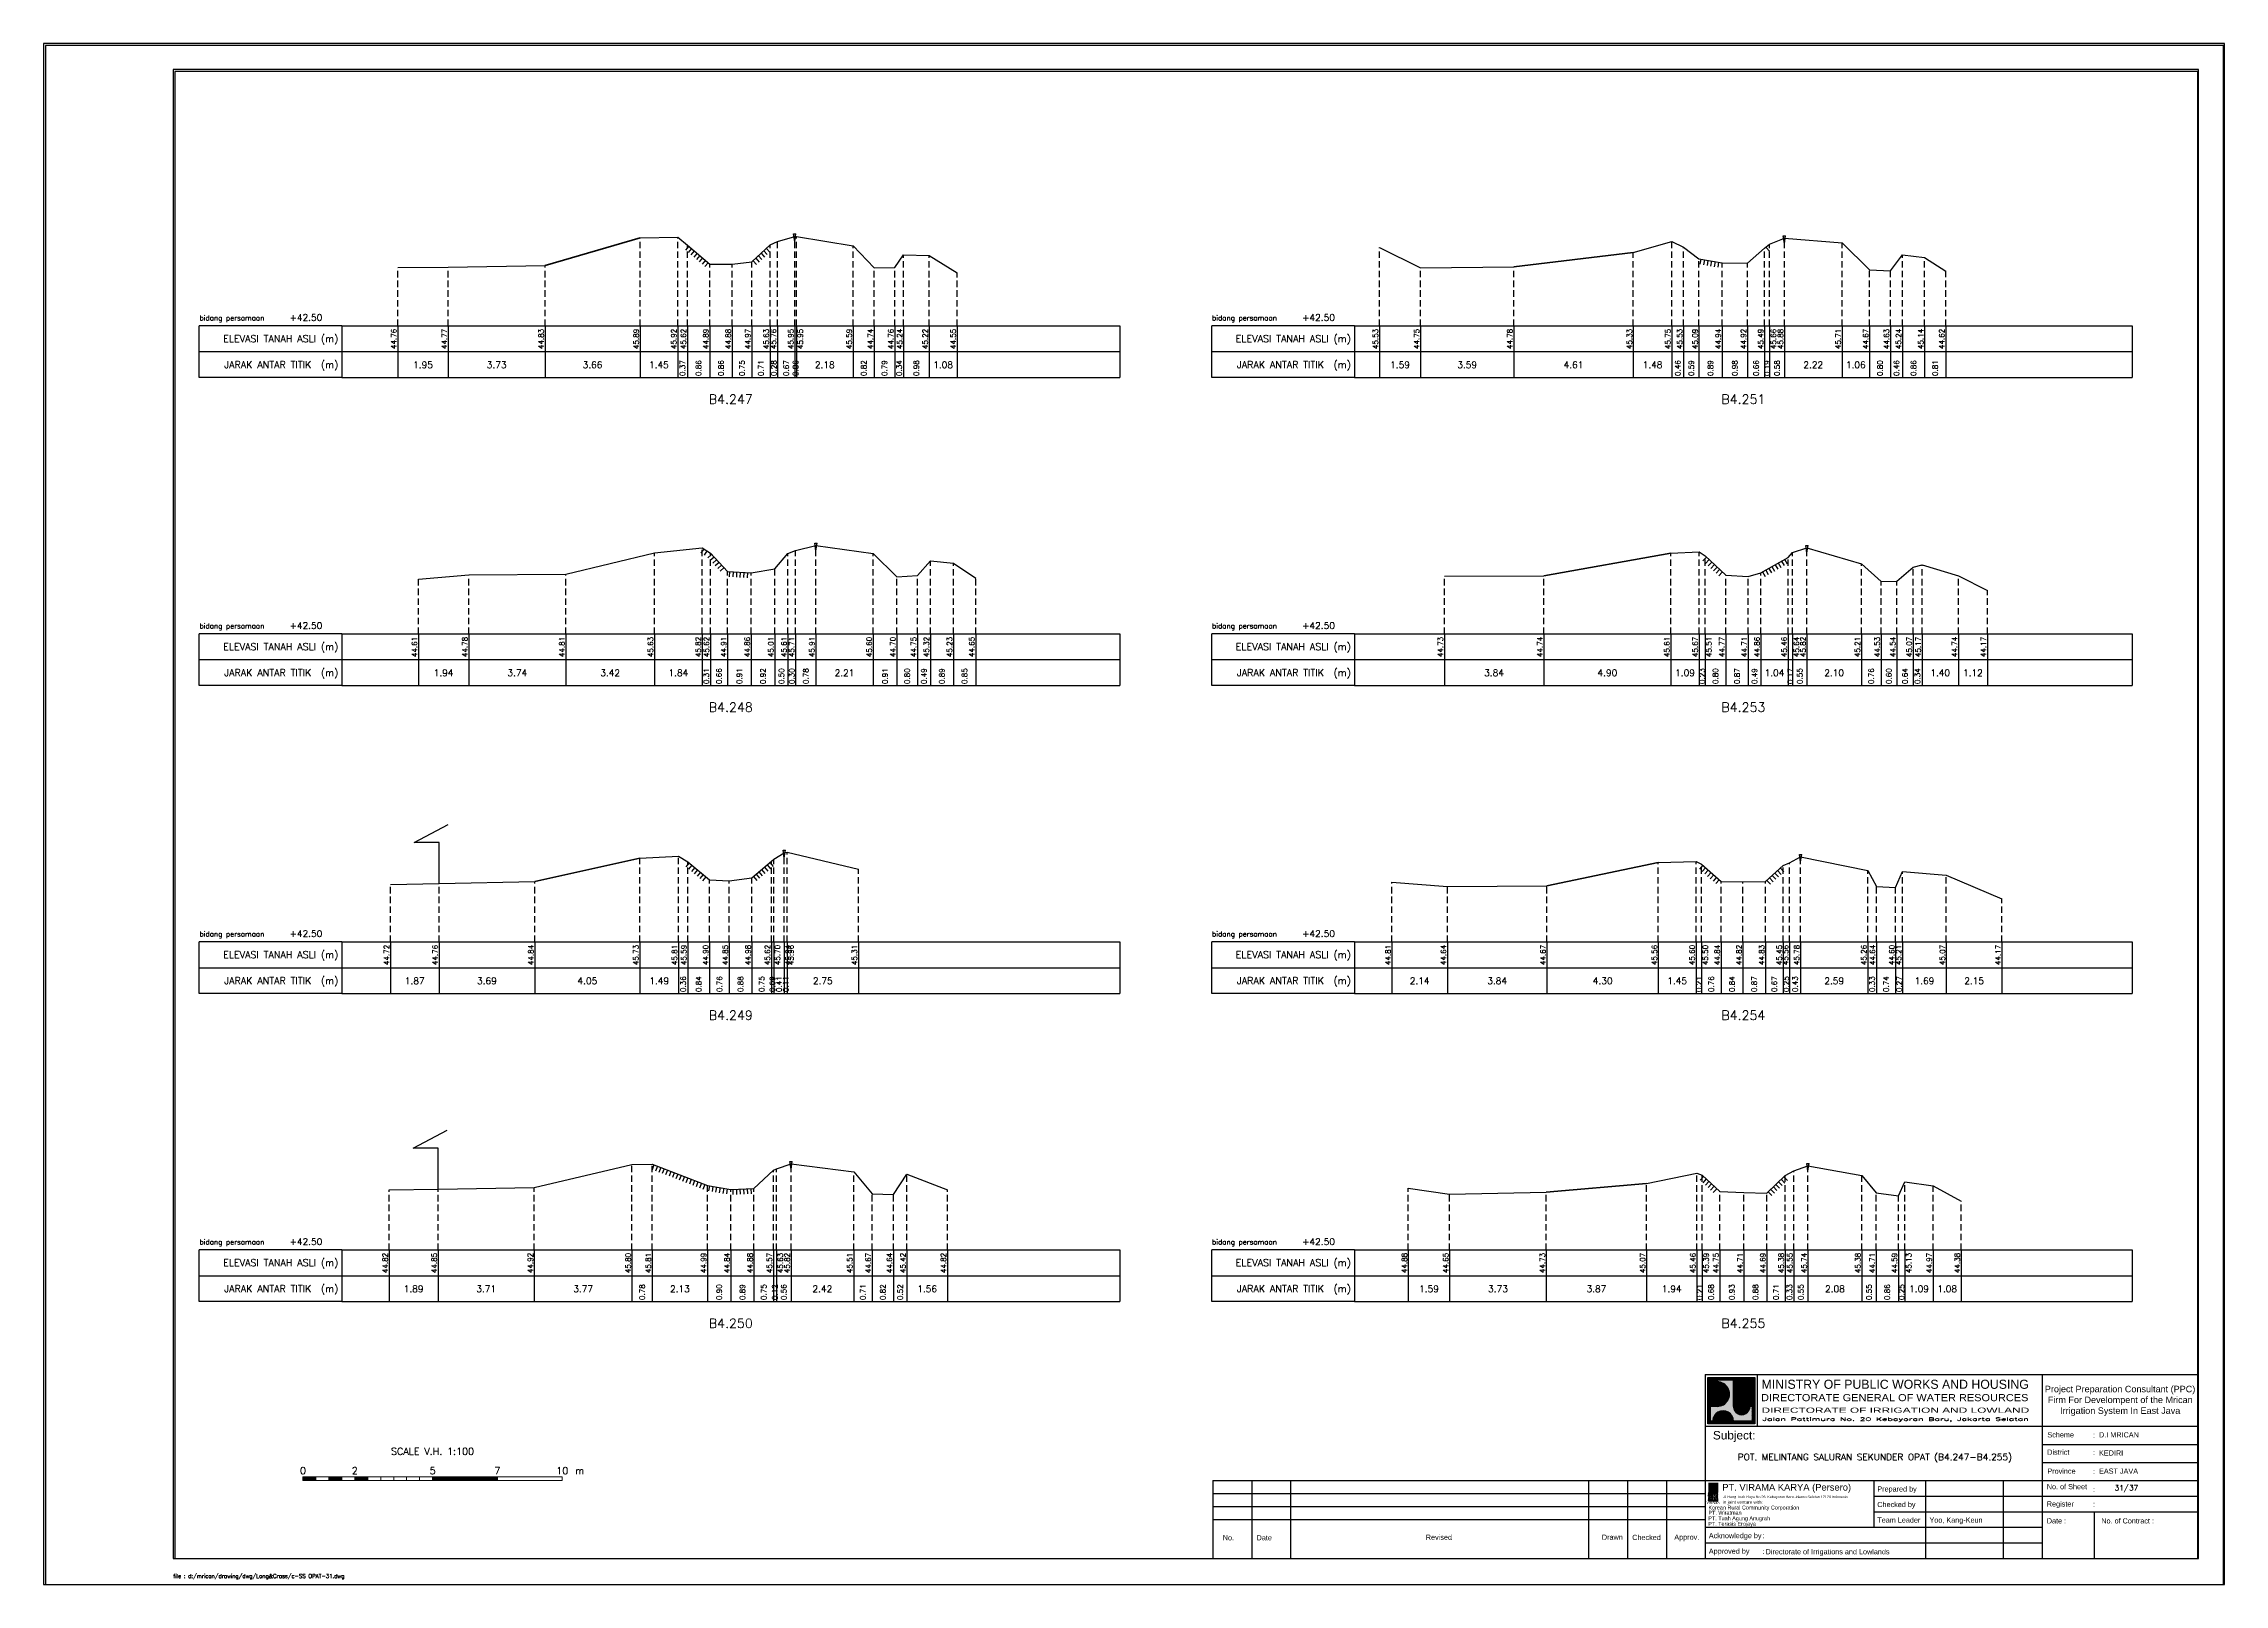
# Model space of a CAD drawing. Header units: inches. Extents: x -11 to 3175, y -842 to -783.
# Drawn here: x 2575 to 2659.1, y -842 to -782.6 of the extents above; entities that cross this region are included whole.
import ezdxf
from ezdxf.enums import TextEntityAlignment as Align

# ---------------------------------------------------------------- set-up
doc = ezdxf.new("R2010")
doc.units = ezdxf.units.IN
doc.header["$MEASUREMENT"] = 0
doc.linetypes.add('DASHED2', pattern=[0.375, 0.25, -0.125])
doc.layers.add('KOP', color=7, linetype='Continuous')
doc.layers.add('pelengkap', color=7, linetype='Continuous')
doc.styles.add('ARIAL', font='arial.ttf')
doc.styles.add('battang01', font='arial.ttf')
doc.styles.add('L100', font='simplex.shx', dxfattribs={"height": 0.254})
doc.styles.add('L140', font='simplex.shx', dxfattribs={"height": 0.356})
doc.styles.add('L60', font='simplex.shx', dxfattribs={"height": 0.152})
doc.styles.add('L80', font='simplex.shx', dxfattribs={"height": 0.203})
doc.styles.add('ROMANS-N', font='ROMANS.SHX', dxfattribs={"width": 0.8})
doc.styles.add('SONDU', font='arial.ttf')
doc.styles.get("Standard").update_dxf_attribs({"font": 'simplex.shx'})
doc.styles.add('STYLE1', font='arial.ttf', dxfattribs={"height": 0.2})
pattern_1 = [(45, (0, 0), (-0.08838834764831843, 0.08838834764831845), [])]

# ---------------------------------------------------------------- blocks, each defined once
blk = doc.blocks.new('kop')
at = {"layer": 'KOP'}
h = blk.add_hatch(color=3, dxfattribs=at)
h.paths.add_polyline_path([(609.8653532927285, 69.7965174242664), (591.8076082223538, 69.7965174242664), (591.8076082223538, 51.90947071793616), (609.8653532927285, 51.90947071793616)])
h.paths.add_polyline_path([(592.1020534932645, 52.24844148547069), (592.1020534932645, 69.50460869670152), (609.5341911203627, 69.50460869670152), (609.5341911203627, 52.24844148547069)], flags=16)
edge = h.paths.add_edge_path(flags=0)
edge.add_line((608.873529834174, 52.90910277674104), (601.6712012034158, 52.90910277674104))
edge.add_ellipse((597.6820295724688, 52.91975268540099), major_axis=(2.820780363398898, 2.820780363398898), ratio=0.9999999999999934, start_angle=314.8470375744171, end_angle=495.1529624255826)
edge.add_line((593.6928579415221, 52.90910277674104), (592.7627147794652, 52.90910277674104))
edge.add_line((592.7627147794651, 52.90910277674104), (592.7627147794651, 58.62619728620361))
edge.add_line((592.7627147794651, 58.62619728620368), (595.428986556629, 58.62619728620368))
edge.add_ellipse((595.4289865566291, 63.36824099147847), major_axis=(-3.353131261170752, 3.353131261170752), ratio=0.9999999999999983, start_angle=134.9999999999999, end_angle=314.9999999999999)
edge.add_line((595.4289865566291, 68.11028469675327), (595.4289865566291, 68.84394741944757))
edge.add_line((595.4289865566291, 68.84394741944752), (601.6547436091821, 68.84394741944752))
edge.add_line((601.6547436091821, 68.84394741944752), (601.6547436091821, 58.59413430307072))
edge.add_ellipse((604.8563547331537, 58.62619728605213), major_axis=(2.263994459030571, 2.263994459030571), ratio=0.9999999999991376, start_angle=135.5737774266452, end_angle=315.0000000026869)
edge.add_line((608.0581264027169, 58.62619728620368), (608.873529834174, 58.62619728620368))
edge.add_line((608.873529834174, 58.62619728620368), (608.873529834174, 52.9091027767411))
h = blk.add_hatch(dxfattribs=at)
h.set_pattern_fill('ANSI31', color=21)
h.set_pattern_definition(pattern_1)
h.paths.add_polyline_path([(609.5341911203627, 69.50460869670152), (592.1020534932645, 69.50460869670152), (592.1020534932645, 52.24844148547069), (609.5341911203627, 52.24844148547069)])
edge = h.paths.add_edge_path(flags=16)
edge.add_line((608.0581264038578, 58.62619728331649), (608.873529834174, 58.62619728331649))
edge.add_line((608.873529834174, 58.62619728331649), (608.873529834174, 52.90910277674104))
edge.add_line((608.873529834174, 52.90910277674104), (601.6712012043477, 52.90910277674104))
edge.add_ellipse((597.6820295732255, 52.91975268530538), major_axis=(-2.820780363950464, 2.820780363950464), ratio=0.9999999999999999, start_angle=224.8470375717975, end_angle=405.1529624282025)
edge.add_line((593.6928579421033, 52.90910277674104), (592.7627147794651, 52.90910277674104))
edge.add_line((592.7627147794651, 52.90910277674104), (592.7627147794651, 58.62619728331649))
edge.add_line((592.7627147794651, 58.62619728331649), (595.4289865705781, 58.62619728331649))
edge.add_ellipse((595.4289865571182, 63.3682409894528), major_axis=(-3.353131262124677, 3.353131262124677), ratio=0.9999999999999912, start_angle=134.9999999999997, end_angle=314.9999999999998)
edge.add_line((595.4289865571182, 68.11028469676671), (595.4289865571182, 68.84394741944752))
edge.add_line((595.4289865571182, 68.84394741944752), (601.6547436095548, 68.84394741944752))
edge.add_line((601.6547436095548, 68.84394741944752), (601.6547436095548, 58.5941344047481))
edge.add_ellipse((604.8563547345466, 58.62619728331649), major_axis=(-2.263994459341034, 2.263994459341035), ratio=0.999999999999965, start_angle=45.57377555810933, end_angle=225.000000000001)
h = blk.add_hatch(color=3, dxfattribs=at)
edge = h.paths.add_edge_path()
edge.add_line((601.6547436091821, 68.84394741944752), (595.4289865566291, 68.84394741944752))
edge.add_line((595.4289865566291, 68.84394741944752), (595.4289865566291, 68.11028469675321))
edge.add_ellipse((595.4289865566291, 63.36824099147847), major_axis=(-3.353131261170759, 3.353131261170758), ratio=0.9999999999999979, start_angle=134.9999999999999, end_angle=314.99999999999994, ccw=False)
edge.add_line((595.4289865566291, 58.62619728620368), (592.7627147794652, 58.62619728620368))
edge.add_line((592.7627147794651, 58.62619728620368), (592.7627147794651, 52.9091027767411))
edge.add_line((592.7627147794651, 52.90910277674104), (593.692857941522, 52.90910277674104))
edge.add_ellipse((597.6820295724688, 52.91975268540099), major_axis=(-2.820780363398898, 2.820780363398898), ratio=0.9999999999999934, start_angle=-135.1529624255826, end_angle=45.15296242558293, ccw=False)
edge.add_line((601.6712012034156, 52.90910277674104), (608.8735298341738, 52.90910277674104))
edge.add_line((608.873529834174, 52.90910277674104), (608.873529834174, 58.62619728620361))
edge.add_line((608.873529834174, 58.62619728620368), (608.0581264027169, 58.62619728620368))
edge.add_ellipse((604.856354733136, 58.62619728987087), major_axis=(2.263994459042317, 2.263994459042318), ratio=0.9999999999997576, start_angle=134.426222510409, end_angle=314.999999934367, ccw=False)
edge.add_line((601.6547436091821, 58.65826027636805), (601.6547436091821, 68.8439474194476))
h = blk.add_hatch(dxfattribs=at)
h.set_pattern_fill('ANSI31', color=41)
h.set_pattern_definition(pattern_1)
h.paths.add_polyline_path([(595.5939701222399, 25.44229578518152), (591.9923714647559, 25.44229578518152), (591.9923714647559, 22.12011222587194), (595.5939701222399, 22.12011222587194)])
h.paths.add_polyline_path([(594.8290399212113, 23.80107538915849), (595.486404190889, 22.50553331270966), (594.9518442189607, 22.50553331270966), (594.3704352444638, 23.59173922572727), (594.3704352444638, 22.50553331270966), (593.8526512319377, 22.50553331270966), (593.8526512319377, 24.7253559070662), (593.2416323709347, 22.50553331270966), (592.8436656118323, 22.50553331270966), (592.1206616099082, 25.0450254569166), (592.6728596590955, 25.0450254569166), (593.0257276515837, 23.53939475651638), (593.4088768836065, 25.0450254569166), (594.3704352444638, 25.0450254569166), (594.3704352444638, 23.99209855350495), (594.8904903176194, 25.0450254569166), (595.4627761213299, 25.0450254569166)], flags=16)
at = {"color": 2}
blk.add_lwpolyline([(-49.29008735655361, -9.987386569675465), (790.6905617838997, -9.987386569675465), (790.6905617838997, 583.2926438577114), (-49.29008735655361, 583.2926438577114)], close=True, dxfattribs=at)
at = {"color": 6}
blk.add_lwpolyline([(0.6493091440684111, 0.0004927304488262507), (780.7026824837753, 0.0004927304488262507), (780.7026824837753, 573.3047645575871), (0.6493091440684111, 573.3047645575871)], close=True, dxfattribs=at)
at = {"layer": 'KOP', "color": 5}
for p, q in [((590.8030303217506, 70.96299432783698), (590.8030303217506, 29.98464833497903)), ((590.8030303217506, 70.96299432783698), (780.7026824837753, 70.96299432783698)), ((400.9033781597261, 29.98464833497903), (400.9033781597261, 0.0004927304488262507)), ((400.9033781597261, 29.98464833497903), (590.8030303217506, 29.98464833497903)), ((590.8030303217506, 29.98464833497903), (590.8030303217506, 0.0004927304488262507))]:
    blk.add_line(p, q, dxfattribs=at)
at = {"layer": 'KOP', "color": 3}
for p, q in [((591.8076082223538, 69.7965174242664), (609.8653532927285, 69.7965174242664)), ((591.8076082223538, 51.90947071793616), (591.8076082223538, 69.7965174242664)), ((592.1020534932645, 69.50460869670152), (609.5341911203627, 69.50460869670152)), ((592.1020534932645, 52.24844148547069), (592.1020534932645, 69.50460869670152)), ((595.4289865571182, 68.84394741502373), (595.4289865571182, 68.1102846954029)), ((595.4289865566291, 68.84394741944752), (601.6547436091821, 68.84394741944752)), ((601.6547436095548, 58.59413430414176), (601.6547436095548, 68.84394741502373)), ((609.5341911203627, 69.50460869670152), (609.5341911203627, 52.24844148547069)), ((609.8653532927285, 69.7965174242664), (609.8653532927285, 51.90947071793616)), ((609.8653532927285, 51.90947071793616), (591.8076082223538, 51.90947071793616)), ((609.5341911203627, 52.24844148547069), (592.1020534932645, 52.24844148547069)), ((592.7627147794651, 52.90910277674104), (592.7627147794651, 58.62619728620368)), ((595.4289865571182, 58.62619728331649), (592.7627147799426, 58.62619728331649)), ((593.6928579415221, 52.90910277674104), (592.7627147794651, 52.90910277674104)), ((608.873529834174, 52.90910277674104), (601.6712012034156, 52.90910277674104)), ((608.8735298352565, 58.62619728331649), (608.0581264038578, 58.62619728331649)), ((608.873529834174, 58.62619728620368), (608.873529834174, 52.90910277674104)), ((720.7343712747147, 43.97725428375983), (780.7026824837753, 43.97725428375983)), ((720.7343712747147, 36.98095130936949), (780.7026824837753, 36.98095130936949)), ((415.895455961991, 29.98464833497903), (415.895455961991, 0.0004927304488262507)), ((430.8875337642562, 29.98464833497903), (430.8875337642562, 0.0004927304488262507)), ((545.8267969149554, 29.98464833497903), (545.8267969149554, 0.0004927304488262507)), ((560.8188747172203, 29.98464833497903), (560.8188747172203, 0.0004927304488262507)), ((575.8109525194855, 29.98464833497903), (575.8109525194855, 0.0004927304488262507)), ((655.7687007982327, 29.98464833497903), (655.7687007982327, 11.99415497226093)), ((675.7581378679197, 29.98464833497903), (675.7581378679197, 0.0004927304488262507)), ((705.7422934724498, 29.98464833497903), (705.7422934724498, 0.0004927304488262507)), ((400.9033781597261, 24.98728906755738), (590.8030303217506, 24.98728906755738)), ((400.9033781597261, 19.98992980013563), (590.8030303217506, 19.98992980013563)), ((655.7687007982327, 23.98781721407303), (720.7343712747147, 23.98781721407303)), ((655.7687007982327, 17.99098609316704), (720.7343712747147, 17.99098609316704)), ((720.7343712747147, 23.98781721407303), (780.7026824837753, 23.98781721407303)), ((720.7343712747147, 17.99098609316704), (780.7026824837753, 17.99098609316704)), ((740.7238083444017, 17.99098609316704), (740.7238083444017, 0.0004927304488262507)), ((400.9033781597261, 14.99257053271398), (590.8030303217506, 14.99257053271398)), ((590.8030303217506, 5.997323851354935), (720.7343712747147, 5.997323851354935))]:
    blk.add_line(p, q, dxfattribs=at)
at = {"layer": 'KOP', "color": 4}
for p, q in [((610.7924673914374, 70.96299432783698), (610.7924673914374, 50.97355725815018)), ((720.7343712747147, 70.96299432783698), (720.7343712747147, 0.0004927304488262507)), ((590.8030303217506, 50.97355725815018), (720.7343712747147, 50.97355725815018)), ((720.7343712747147, 50.97355725815018), (780.7026824837753, 50.97355725815018)), ((590.8030303217506, 29.98464833497903), (720.7343712747147, 29.98464833497903)), ((720.7343712747147, 29.98464833497903), (780.7026824837753, 29.98464833497903)), ((590.8030303217506, 11.99415497226093), (720.7343712747147, 11.99415497226093))]:
    blk.add_line(p, q, dxfattribs=at)
at = {"layer": 'KOP', "color": 41}
blk.add_line((595.5939701222399, 22.12011222587194), (591.9923714647559, 22.12011222587194), dxfattribs=at)
for points in [[(591.9923714647559, 25.44229578518152), (595.5939701222399, 25.44229578518152)], [(592.2042302093139, 25.44229578518152), (592.4160889538717, 25.44229578518152)], [(592.6279476984296, 25.44229578518152), (592.8398064429874, 25.44229578518152)], [(593.0516651875452, 25.44229578518152), (593.2635239321031, 25.44229578518152)], [(593.475382676661, 25.44229578518152), (593.6872414212188, 25.44229578518152)], [(593.8991001657766, 25.44229578518152), (594.1109589103345, 25.44229578518152)], [(594.3228176548924, 25.44229578518152), (594.5346763994503, 25.44229578518152)], [(594.7465351440081, 25.44229578518152), (594.958393888566, 25.44229578518152)], [(595.1702526331238, 25.44229578518152), (595.3821113776818, 25.44229578518152)], [(592.1206616099082, 25.0450254569166), (592.6728596590955, 25.0450254569166)], [(592.1206616099082, 25.0450254569166), (592.8436656118323, 22.50553331270964)], [(592.6728596590955, 25.04502545691657), (593.0257276515837, 23.53939475651638), (593.4088768836065, 25.04502545691663)], [(592.8436656118323, 22.50553331270966), (593.2416323709347, 22.50553331270966)], [(593.2416323709347, 22.50553331270964), (593.8526512319377, 24.7253559070662)], [(593.4088768836065, 25.0450254569166), (594.3704352444638, 25.0450254569166)], [(593.8526512319377, 22.50553331270966), (593.8526512319377, 24.7253559070662)], [(593.8526512319377, 22.50553331270966), (594.3704352444638, 22.50553331270966)], [(594.3704352444638, 25.0450254569166), (594.3704352444638, 23.99209855350495)], [(594.3704352444638, 23.99209855350495), (594.8904903176194, 25.04502545691664)], [(594.9518442189607, 22.50553331270961), (594.3704352444638, 23.59173922572727)], [(594.3704352444638, 23.59173922572727), (594.3704352444638, 22.50553331270966)], [(594.8290399212113, 23.80107538915849), (595.4627761213299, 25.04502545691658)], [(594.8290399212113, 23.80107538915849), (595.486404190889, 22.50553331270966)], [(594.8904903176194, 25.0450254569166), (595.4627761213299, 25.0450254569166)], [(594.9518442189607, 22.50553331270966), (595.486404190889, 22.50553331270966)]]:
    blk.add_lwpolyline(points, dxfattribs=at)
at = {"layer": 'KOP', "color": 42}
for points in [[(592.1962927759001, 29.11418325926331), (592.1962927759001, 25.44229578518152)], [(592.5354066955362, 29.11418325926331), (592.5354066955362, 25.44229578518152)], [(592.9591241846518, 29.11418325926331), (592.9591241846518, 25.44229578518152)], [(593.3828416737675, 29.11418325926331), (593.3828416737675, 25.44229578518152)], [(593.8065591628832, 29.11418325926331), (593.8065591628832, 25.44229578518152)], [(594.2302766519989, 29.11418325926331), (594.2302766519989, 25.44229578518152)], [(594.6539941411147, 29.11418325926331), (594.6539941411147, 25.44229578518152)], [(595.0777116302304, 29.11418325926331), (595.0777116302304, 25.44229578518152)], [(595.5014291193462, 29.11418325926331), (595.5014291193462, 25.44229578518152)]]:
    blk.add_lwpolyline(points, dxfattribs=at)
at = {"layer": 'KOP', "color": 3}
for centre, major_axis, ratio, start_param, end_param in [((595.4289865571182, 63.3682409894528), (-3.353131262124677, 3.353131262124677), 0.9999999999999912, 2.35619449019234, 5.497787143782134), ((597.6820295732255, 52.91975268530538), (-2.820780363950464, 2.820780363950464), 0.9999999999999998, 3.924321118983262, 7.071253168581014), ((604.8563547345466, 58.62619728331649), (-2.263994459341034, 2.263994459341035), 0.9999999999999651, 0.7853981633974656, 3.926990816987259)]:
    blk.add_ellipse(centre, major_axis=major_axis, ratio=ratio, start_param=start_param, end_param=end_param, dxfattribs=at)
at = {"layer": 'KOP', "color": 5, "style": 'SONDU'}
for s, height, width, p, p2 in [('MINISTRY OF PUBLIC WORKS AND HOUSING', 3.49815148719519, 0.9710490151369037, (612.4932982688147, 65.39724920043633), (715.583635835389, 65.39724920043633)), ('DIRECTORATE GENERAL OF WATER RESOURCES', 2.748547597081934, 1.100714376561997, (612.3259886324004, 60.61804978528377), (715.4154333181652, 60.61804978528377)), ('DIRECTORATE OF IRRIGATION AND LOWLAND', 1.99894370696868, 1.63875262601232, (612.5247331509995, 56.15346481889102), (715.7518429621628, 56.15346481889102))]:
    blk.add_text(s, height=height, dxfattribs=dict(at, width=width)).set_placement(p, p2, align=Align.FIT)
at = {"layer": 'KOP', "color": 3, "style": 'ROMANS-N', "width": 1.832260783358812}
blk.add_text('Jalan Pattimura No. 20 Kebayoran Baru, Jakarta Selatan', height=1.249339816855425, dxfattribs=at).set_placement((612.7914110984061, 53.0739527913797), (715.583635835389, 53.0739527913797), align=Align.FIT)
at = {"layer": 'KOP', "color": 5, "style": 'ARIAL'}
blk.add_text('Subject:', height=3.252150442789123, dxfattribs=at).set_placement((593.7538629287924, 45.86653647040268))
at = {"layer": 'KOP', "color": 3}
for s, height, style, p in [('Scheme', 1.99894370696868, 'battang01', (722.7467307064071, 46.65722556886666)), ('District', 1.99894370696868, 'battang01', (722.6754973804648, 39.96707763894264)), (':', 1.99894370696868, 'battang01', (740.368327375754, 46.56012324452533)), ('D.I MRICAN', 1.99894370696868, 'battang01', (742.6585068305885, 46.65722556886666)), ('Province', 1.99894370696868, 'battang01', (722.7467307064071, 32.66461962008597)), (':', 1.99894370696868, 'battang01', (740.368327375754, 32.56751729574452)), (':', 1.99894370696868, 'battang01', (740.382074427338, 39.86997531646293)), ('KEDIRI', 1.99894370696868, 'battang01', (742.6585068305885, 39.66092259447632)), ('EAST JAVA', 1.99894370696868, 'battang01', (742.6585068305885, 32.66461962008597)), ('Prepared by', 1.99894370696868, 'battang01', (657.1430811109453, 25.78808395849862)), ('No. of Sheet ', 1.99894370696868, 'battang01', (722.520620818671, 26.67669459981798)), (':', 1.99894370696868, 'battang01', (740.3764858407951, 25.61838168175072)), ('in joint venture with:', 1.249339816855425, 'SONDU', (597.5578460284455, 21.07202452231022)), ('Checked by', 1.99894370696868, 'battang01', (657.1430811109453, 19.79125283759251)), ('Register', 1.99894370696868, 'battang01', (722.520620818671, 20.01807698302375)), (':', 1.99894370696868, 'battang01', (740.3598310849088, 19.92097465868241)), ('No.', 2, 'STYLE1', (404.7326663119579, 6.989602865739329)), ('Date', 2, 'STYLE1', (417.7761580577991, 6.989602865739329)), ('Revised', 2, 'STYLE1', (483.0371936477145, 7.169341252978228)), ('Drawn', 2, 'STYLE1', (550.9231662973559, 7.182965166626985)), ('Checked', 2, 'STYLE1', (562.6224972631348, 7.108401592637279)), ('Approv.', 2, 'STYLE1', (578.86250988613, 7.205550314016108)), ('Acknowledge by', 1.99894370696868, 'battang01', (592.1774106344633, 7.797590595780406)), (':', 1.99894370696868, 'battang01', (612.7647815001492, 7.813086169812294)), ('Team Leader', 1.99894370696868, 'battang01', (657.1430811109453, 13.79442171668651)), ('Yoo, Kang-Keun', 1.99894370696868, 'battang01', (677.261691985017, 13.79442171668651)), ('Date :', 1.99894370696868, 'battang01', (722.520620818671, 13.48542904786333)), ('No. of Contract :', 1.99894370696868, 'battang01', (743.5203251274443, 13.48542904786333)), ('Approved by', 1.99894370696868, 'battang01', (592.1774106344633, 1.800759474874411)), (':', 1.99894370696868, 'battang01', (612.8062382028575, 1.771932832116903)), ('Directorate of Irrigations and Lowlands', 1.99894370696868, 'battang01', (614.0846811434608, 1.594699671224788))]:
    blk.add_text(s, height=height, dxfattribs=dict(at, style=style)).set_placement(p)
at = {"layer": 'KOP', "color": 6, "style": 'SONDU'}
blk.add_text('PT. VIRAMA KARYA (Persero)', height=2.580944750812598, dxfattribs=at).set_placement((597.3630730504415, 26.14584984606049))
at = {"layer": 'KOP', "color": 42, "style": 'SONDU'}
blk.add_text('VIRAMA', height=0.9417941134961573, dxfattribs=at).set_placement((591.2959839900191, 21.03873930941651))
at = {"layer": 'KOP', "color": 4, "style": 'SONDU'}
for s, p in [('Korean Rural Community Corporation', (592.0172325651579, 18.85809622764893)), ('PT. Wiratman', (592.0172325651579, 16.86431729777243)), ('PT. Terasis Erojaya', (591.9444979581187, 12.58833032325808)), ('PT. Tuah Agung Anugrah', (591.9984246368545, 14.73155498450907))]:
    blk.add_text(s, height=1.49920778022651, dxfattribs=at).set_placement(p)
at = {"layer": 'KOP', "color": 3, "insert": (719.8583502723425, 60.76950394133539), "char_height": 2.49867963371085, "width": 61.43936713392102, "attachment_point": 4, "style": 'SONDU'}
blk.add_mtext('\\pi1.9124;Project Preparation Consultant (PPC)\\P\\pi3.0493;Firm For Develompent of the Mrican \\P\\pi7.7731;Irrigation System In East Java', dxfattribs=at)
at = {"layer": 'KOP', "color": 2, "insert": (597.5716775050441, 24.25098294227902), "char_height": 0.9994718534843399, "width": 48.71807324837515, "attachment_point": 1, "style": 'SONDU'}
blk.add_mtext('Jl. Hang Tuah Raya No.26, Kebayoran Baru Jakarta Selatan 12120 Indonesia', dxfattribs=at)
blk = doc.blocks.new('*X6')
at = {"color": 0}
for p, q in [((20000, 6250), (25000, 6250)), ((20000, 6200), (25000, 6200)), ((20000, 6150), (25000, 6150)), ((20000, 6100), (25000, 6100)), ((20000, 6050), (25000, 6050))]:
    blk.add_line(p, q, dxfattribs=at)
blk = doc.blocks.new('*X5')
at = {"color": 0}
for p, q in [((14000, 6250), (15000, 6250)), ((14000, 6200), (15000, 6200)), ((14000, 6150), (15000, 6150)), ((14000, 6100), (15000, 6100)), ((14000, 6050), (15000, 6050))]:
    blk.add_line(p, q, dxfattribs=at)
blk = doc.blocks.new('*X3')
at = {"color": 0}
for p, q in [((10000, 6250), (11000, 6250)), ((10000, 6200), (11000, 6200)), ((10000, 6150), (11000, 6150)), ((10000, 6100), (11000, 6100)), ((10000, 6050), (11000, 6050))]:
    blk.add_line(p, q, dxfattribs=at)
blk = doc.blocks.new('*X4')
at = {"color": 0}
for p, q in [((12000, 6250), (13000, 6250)), ((12000, 6200), (13000, 6200)), ((12000, 6150), (13000, 6150)), ((12000, 6100), (13000, 6100)), ((12000, 6050), (13000, 6050))]:
    blk.add_line(p, q, dxfattribs=at)
blk = doc.blocks.new('c100')
at = {"color": 2}
blk.add_lwpolyline([(-5, -1), (79.10000000000002, -1), (79.10000000000002, 58.4), (-5, 58.4)], close=True, dxfattribs=at)
at = {"color": 6}
blk.add_lwpolyline([(0, 0), (78.10000000000002, 0), (78.10000000000002, 57.4), (3.516176065587739e-15, 57.4)], close=True, dxfattribs=at)
at = {"color": 3, "lineweight": 0}
for points in [[(5, 3), (5.5, 3), (5.5, 3.15), (5, 3.15)], [(5.5, 3), (6, 3), (6, 3.15), (5.5, 3.15)], [(6, 3), (6.5, 3), (6.5, 3.15), (6, 3.15)], [(6.5, 3), (7, 3), (7, 3.15), (6.5, 3.15)], [(7, 3), (7.5, 3), (7.5, 3.15), (7, 3.15)], [(7.5, 3), (8, 3), (8, 3.15), (7.5, 3.15)], [(8, 3), (8.5, 3), (8.5, 3.15), (8, 3.15)], [(8.5, 3), (9, 3), (9, 3.15), (8.5, 3.15)], [(9, 3), (9.5, 3), (9.5, 3.15), (9, 3.15)], [(9.5, 3), (10, 3), (10, 3.15), (9.5, 3.15)], [(10, 3), (12.5, 3), (12.5, 3.15), (10, 3.15)], [(12.5, 3), (15, 3), (15, 3.15), (12.5, 3.15)]]:
    blk.add_lwpolyline(points, close=True, dxfattribs=at)
at = {"color": 1, "lineweight": 0, "xscale": 0.0005, "yscale": 0.0005, "zscale": 0.0005}
for name in ['*X3', '*X4', '*X5', '*X6']:
    blk.add_blockref(name, (0, 0), dxfattribs=at)
at = {"color": 3}
for s, p in [('SCALE V.H. 1:100', (10, 4)), ('0', (5, 3.25)), ('2', (7, 3.25)), ('5', (10, 3.25)), ('7', (12.5, 3.25)), ('10', (15, 3.25))]:
    blk.add_text(s, height=0.27, dxfattribs=at).set_placement(p, align=Align.CENTER)
blk.add_text('m', height=0.27, dxfattribs=at).set_placement((15.5, 3.25))
blk = doc.blocks.new('das2')
at = {"color": 5, "linetype": 'Continuous'}
for q in [(0, 1), (17.75, 0.9999999999999973)]:
    blk.add_line((2.75, 1), q, dxfattribs=at)
at = {"color": 3, "linetype": 'Continuous'}
for p, q in [((2.75, 1), (2.75, 0)), ((17.75, 0.9999999999999973), (17.75, -2.664535259100376e-15)), ((0, 0.5000000000000004), (17.75, 0.4999999999999973)), ((2.75, 0), (0, 0)), ((2.75, 0), (17.75, -2.664535259100376e-15))]:
    blk.add_line(p, q, dxfattribs=at)
blk.add_lwpolyline([(0, 0), (0, 1)], dxfattribs=at)
blk.add_text('bidang persamaan', height=0.1, dxfattribs=at).set_placement((0.005000000000000004, 1.100000000000001))
at = {"color": 5, "linetype": 'Continuous'}
for s, p in [('ELEVASI TANAH ASLI (m)', (2.683279515513197, 0.6825000000000001)), ('JARAK ANTAR TITIK  (m)', (2.683279515513197, 0.1825000000000001))]:
    blk.add_text(s, height=0.135, dxfattribs=at).set_placement(p, align=Align.RIGHT)
blk = doc.blocks.new('gbrpatok')
at = {"color": 2, "linetype": 'Continuous'}
for p, q in [((-0.0004517254713327645, 0.0009574234873781506), (0.0004517254713327645, 0.0009574234873781506)), ((0, -0.001962284437723838), (-0.0004517254713327645, 0.0009574234873781506)), ((0, -0.001962284437723838), (0.0004517254713327645, 0.0009574234873781506))]:
    blk.add_line(p, q, dxfattribs=at)
blk = doc.blocks.new('rumahka')
at = {"color": 3, "linetype": 'Continuous'}
blk.add_lwpolyline([(0, 0), (0, 0.01576461611489322), (-0.009615698653525406, 0.01576461611489322), (0.003502072417772339, 0.02270718004444916)], dxfattribs=at)

msp = doc.modelspace()

# ---------------------------------------------------------------- linework, layer by layer
at = {"color": 2, "linetype": 'Continuous', "lineweight": -3}
for p, q in [((2594.336842288615, -791.1583134359078), (2598.001488875615, -790.0913134359078)), ((2598.001488875615, -790.0913134359078), (2599.455588390615, -790.0613134359078)), ((2599.455588390615, -790.0613134359078), (2599.825817161615, -790.3653134359078)), ((2599.825817161615, -790.3653134359078), (2600.689908721615, -791.0983134359078)), ((2602.309311387615, -791.0183134359078), (2603.018672652614, -790.3523134359077)), ((2603.018672652614, -790.3523134359077), (2603.299460434615, -790.2253134359078)), ((2603.299460434615, -790.2253134359078), (2603.969025218615, -790.0323134359078)), ((2603.969025218615, -790.0323134359078), (2604.032436574615, -790.0333134359078)), ((2604.032436574615, -790.0333134359078), (2606.216362531615, -790.3913134359077)), ((2606.216362531615, -790.3913134359077), (2607.035980222615, -791.2423134359077)), ((2626.515912220343, -790.4587895948631), (2628.103887630343, -791.239789594863)), ((2636.306398657343, -790.6577895948631), (2637.790858191343, -790.231789594863)), ((2637.790858191343, -790.231789594863), (2638.245966891343, -790.4507895948631)), ((2638.245966891343, -790.4507895948631), (2638.837891904343, -790.8957895948631)), ((2640.708358454343, -791.066789594863), (2641.369287950343, -790.490789594863)), ((2641.369287950343, -790.490789594863), (2641.559724252343, -790.3287895948631)), ((2641.559724252343, -790.3287895948631), (2642.135134540343, -790.105789594863)), ((2642.135134540343, -790.105789594863), (2644.353718774343, -790.273789594863)), ((2644.353718774343, -790.273789594863), (2645.416973049343, -791.3197895948631)), ((2588.654515888615, -791.2303134359078), (2590.605388548615, -791.2163134359078)), ((2590.605388548615, -791.2163134359078), (2594.336842288615, -791.1583134359078)), ((2600.689908721615, -791.0983134359078), (2601.554650558615, -791.1073134359077)), ((2601.554650558615, -791.1073134359077), (2602.309311387615, -791.0183134359078)), ((2607.035980222615, -791.2423134359077), (2607.822578514615, -791.2293134359078)), ((2607.822578514615, -791.2293134359078), (2608.163646178615, -790.7423134359077)), ((2608.163646178615, -790.7423134359077), (2609.148492468615, -790.7633134359078)), ((2609.148492468615, -790.7633134359078), (2610.229093588615, -791.4373134359078)), ((2628.103887630343, -791.239789594863), (2631.692765800343, -791.2097895948631)), ((2631.692765800343, -791.2097895948631), (2636.306398657343, -790.6577895948631)), ((2638.837891904343, -790.8957895948631), (2639.729932469343, -791.048789594863)), ((2639.729932469343, -791.048789594863), (2640.708358454343, -791.066789594863)), ((2645.416973049343, -791.3197895948631), (2646.221896706343, -791.355789594863)), ((2646.221896706343, -791.355789594863), (2646.684935085343, -790.7427895948631)), ((2646.684935085343, -790.7427895948631), (2647.540980450343, -790.8437895948631)), ((2647.540980450343, -790.8437895948631), (2648.351961786343, -791.3677895948631)), ((2595.140354366965, -803.0527948278831), (2598.558027662965, -802.2357948278831)), ((2598.558027662965, -802.2357948278831), (2600.399255214965, -802.0387948278831)), ((2600.399255214965, -802.0387948278831), (2600.713814965965, -802.2407948278831)), ((2600.713814965965, -802.2407948278831), (2601.377296347966, -802.948794827883)), ((2603.200874704965, -802.8507948278831), (2603.703513129965, -802.251794827883)), ((2603.703513129965, -802.251794827883), (2604.000236696965, -802.146794827883)), ((2604.000236696965, -802.146794827883), (2604.781290472965, -801.953794827883)), ((2604.781290472965, -801.953794827883), (2606.990490327965, -802.2587948278831)), ((2606.990490327965, -802.2587948278831), (2607.904679176965, -803.159794827883)), ((2632.854138134887, -803.1233023928773), (2637.753814092887, -802.2493023928773)), ((2637.753814092887, -802.2493023928773), (2638.842411264887, -802.1873023928773)), ((2638.842411264887, -802.1873023928773), (2639.071909366887, -802.3503023928773)), ((2642.272597410887, -802.4053023928773), (2642.447001565887, -802.2223023928773)), ((2642.447001565887, -802.2223023928773), (2643.000392024887, -802.0393023928773)), ((2643.000392024887, -802.0393023928773), (2645.100741043887, -802.6533023928773)), ((2589.453086892966, -803.2487948278831), (2591.395445862966, -803.0857948278831)), ((2591.395445862966, -803.0857948278831), (2595.140354366965, -803.0527948278831)), ((2601.377296347966, -802.948794827883), (2602.285404857965, -803.0027948278831)), ((2602.285404857965, -803.0027948278831), (2603.200874704965, -802.8507948278831)), ((2607.904679176965, -803.159794827883), (2608.702839655965, -803.1097948278831)), ((2608.702839655965, -803.1097948278831), (2609.196464760965, -802.5427948278831)), ((2609.196464760965, -802.5427948278831), (2610.090294616965, -802.631794827883)), ((2610.090294616965, -802.631794827883), (2610.945158413965, -803.212794827883)), ((2629.017961904887, -803.1323023928774), (2632.854138134887, -803.1233023928773)), ((2639.071909366887, -802.3503023928773), (2639.871142114887, -803.0943023928774)), ((2639.871142114887, -803.0943023928774), (2640.736792015887, -803.1463023928773)), ((2640.736792015887, -803.1463023928773), (2641.228078000887, -803.0033023928773)), ((2641.228078000887, -803.0033023928773), (2642.272597410887, -802.4053023928773)), ((2645.100741043887, -802.6533023928773), (2645.860837444887, -803.3303023928773)), ((2646.464719087887, -803.3243023928774), (2647.100016397887, -802.7863023928774)), ((2647.100016397887, -802.7863023928774), (2647.438994056887, -802.6913023928773)), ((2647.438994056887, -802.6913023928773), (2648.843870611887, -803.1173023928773)), ((2648.843870611887, -803.1173023928773), (2649.959120931887, -803.6883023928773)), ((2645.860837444887, -803.3303023928773), (2646.464719087887, -803.3243023928774)), ((2593.943736180928, -814.8990727793497), (2597.994193370928, -814.0050727793497)), ((2597.994193370928, -814.0050727793497), (2599.485489073928, -813.9230727793497)), ((2599.485489073928, -813.9230727793497), (2599.841164930928, -814.1410727793497)), ((2603.066094955928, -814.1150727793497), (2603.154153544928, -814.0360727793498)), ((2603.154153544928, -814.0360727793498), (2603.562959121928, -813.7930727793497)), ((2603.562959121928, -813.7930727793497), (2603.675253378928, -813.7730727793497)), ((2603.675253378928, -813.7730727793497), (2606.421312844928, -814.4290727793497)), ((2642.331346505904, -814.1771589131783), (2642.758294980904, -813.9541589131784)), ((2642.758294980904, -813.9541589131784), (2645.348350192904, -814.4721589131783)), ((2590.248962501928, -814.9790727793497), (2593.943736180928, -814.8990727793497)), ((2599.841164930928, -814.1410727793497), (2600.681975783928, -814.8370727793497)), ((2600.681975783928, -814.8370727793497), (2601.441566183928, -814.8810727793497)), ((2601.441566183928, -814.8810727793497), (2602.317244467928, -814.7600727793497)), ((2602.317244467928, -814.7600727793497), (2603.066094955928, -814.1150727793497)), ((2626.997623610904, -814.9261589131784), (2629.135596090904, -815.0961589131783)), ((2632.974884889904, -815.0701589131784), (2637.270578879904, -814.1711589131784)), ((2637.270578879904, -814.1711589131784), (2638.724627046904, -814.1311589131783)), ((2638.724627046904, -814.1311589131783), (2638.934567871904, -814.2311589131783)), ((2638.934567871904, -814.2311589131783), (2639.691132611904, -814.8961589131784)), ((2639.691132611904, -814.8961589131784), (2640.533744688904, -814.9201589131783)), ((2640.533744688904, -814.9201589131783), (2641.408087588904, -814.9071589131784)), ((2641.408087588904, -814.9071589131784), (2642.081146547904, -814.2901589131783)), ((2642.081146547904, -814.2901589131783), (2642.331346505904, -814.1771589131783)), ((2645.348350192904, -814.4721589131783), (2645.681762955904, -815.1001589131783)), ((2646.422500487904, -815.1381589131784), (2646.690508733904, -814.5231589131783)), ((2646.690508733904, -814.5231589131783), (2648.376659955904, -814.6621589131784)), ((2648.376659955904, -814.6621589131784), (2650.521961704904, -815.5691589131784)), ((2588.377237111928, -815.0140727793497), (2590.248962501928, -814.9790727793497)), ((2629.135596090904, -815.0961589131783), (2632.974884889904, -815.0701589131784)), ((2645.681762955904, -815.1001589131783), (2646.422500487904, -815.1381589131784)), ((2593.92303618878, -826.6942268238913), (2597.69016809378, -825.8142268238913)), ((2597.69016809378, -825.8142268238913), (2598.47266857978, -825.8022268238914)), ((2598.47266857978, -825.8022268238914), (2600.60470630978, -826.6252268238914)), ((2603.26283785978, -825.9852268238914), (2603.82288250078, -825.7922268238914)), ((2603.82288250078, -825.7922268238914), (2606.24030199278, -826.1002268238914)), ((2590.21343281078, -826.7642268238914), (2593.92303618878, -826.6942268238913)), ((2600.60470630978, -826.6252268238914), (2601.50593407678, -826.7752268238913)), ((2602.39451385078, -826.7342268238914), (2603.14520042178, -826.0372268238914)), ((2603.14520042178, -826.0372268238914), (2603.26283785978, -825.9852268238914)), ((2606.24030199278, -826.1002268238914), (2606.95178470478, -826.9452268238914)), ((2607.77277173978, -826.9682268238913), (2608.29340472978, -826.1902268238914)), ((2608.29340472978, -826.1902268238914), (2609.85653255678, -826.7902268238913)), ((2632.95053691052, -826.8793272535105), (2636.81731431752, -826.5453272535105)), ((2636.81731431752, -826.5453272535105), (2638.75676887952, -826.1503272535105)), ((2638.75676887952, -826.1503272535105), (2638.96270314952, -826.2243272535105)), ((2638.96270314952, -826.2243272535105), (2639.64415226852, -826.8563272535105)), ((2641.45506783252, -826.9183272535105), (2642.16206676752, -826.2343272535105)), ((2642.16206676752, -826.2343272535105), (2642.49229547652, -826.0623272535105)), ((2642.49229547652, -826.0623272535105), (2643.04234002052, -825.8663272535105)), ((2643.04234002052, -825.8663272535105), (2645.12014511252, -826.2343272535105)), ((2645.12014511252, -826.2343272535105), (2645.66707810252, -826.9013272535105)), ((2646.52945573452, -827.0223272535105), (2646.77775378652, -826.4833272535105)), ((2646.77775378652, -826.4833272535105), (2647.86897663352, -826.6403272535105)), ((2647.86897663352, -826.6403272535105), (2648.95306425752, -827.2263272535105)), ((2588.32265741078, -826.7932268238914), (2590.21343281078, -826.7642268238914)), ((2601.50593407678, -826.7752268238913), (2602.39451385078, -826.7342268238914)), ((2606.95178470478, -826.9452268238914), (2607.77277173978, -826.9682268238913)), ((2627.62900368052, -826.7273272535105), (2629.22261897052, -826.9583272535104)), ((2629.22261897052, -826.9583272535104), (2632.95053691052, -826.8793272535105)), ((2639.64415226852, -826.8563272535105), (2640.57399948452, -826.8963272535104)), ((2640.57399948452, -826.8963272535104), (2641.45506783252, -826.9183272535105)), ((2645.66707810252, -826.9013272535105), (2646.52945573452, -827.0223272535105))]:
    msp.add_line(p, q, dxfattribs=at)
at = {"color": 1, "linetype": 'DASHED2', "lineweight": -3}
for p, q in [((2598.001488875615, -793.4853134359078), (2598.001488875615, -790.0913134359078)), ((2599.455588390615, -793.4853134359078), (2599.455588390615, -790.0613134359078)), ((2599.825817161615, -793.4853134359078), (2599.825817161615, -790.3653134359078)), ((2603.018672652614, -793.4853134359078), (2603.018672652614, -790.3523134359077)), ((2603.299460434615, -793.4853134359078), (2603.299460434615, -790.2253134359078)), ((2603.969025218615, -793.4853134359078), (2603.969025218615, -790.0323134359078)), ((2604.032436574615, -793.4853134359078), (2604.032436574615, -790.0333134359078)), ((2606.216362531615, -793.4853134359078), (2606.216362531615, -790.3913134359077)), ((2626.515912220343, -793.4847895948631), (2626.515912220343, -790.4587895948631)), ((2637.790858191343, -793.4847895948631), (2637.790858191343, -790.231789594863)), ((2638.245966891343, -793.4847895948631), (2638.245966891343, -790.4507895948631)), ((2641.369287950343, -793.4847895948631), (2641.369287950343, -790.490789594863)), ((2641.559724252343, -793.4847895948631), (2641.559724252343, -790.3287895948631)), ((2642.135134540343, -793.4847895948631), (2642.135134540343, -790.105789594863)), ((2644.353718774343, -793.4847895948631), (2644.353718774343, -790.273789594863)), ((2588.654515888615, -793.4853134359078), (2588.654515888615, -791.2303134359078)), ((2590.605388548615, -793.4853134359078), (2590.605388548615, -791.2163134359078)), ((2594.336842288615, -793.4853134359078), (2594.336842288615, -791.1583134359078)), ((2600.689908721615, -793.4853134359078), (2600.689908721615, -791.0983134359078)), ((2601.554650558615, -793.4853134359078), (2601.554650558615, -791.1073134359077)), ((2602.309311387615, -793.4853134359078), (2602.309311387615, -791.0183134359078)), ((2607.035980222615, -793.4853134359078), (2607.035980222615, -791.2423134359077)), ((2607.822578514615, -793.4853134359078), (2607.822578514615, -791.2293134359078)), ((2608.163646178615, -793.4853134359078), (2608.163646178615, -790.7423134359077)), ((2609.148492468615, -793.4853134359078), (2609.148492468615, -790.7633134359078)), ((2628.103887630343, -793.4847895948631), (2628.103887630343, -791.239789594863)), ((2631.692765800343, -793.4847895948631), (2631.692765800343, -791.2097895948631)), ((2636.306398657343, -793.4847895948631), (2636.306398657343, -790.6577895948631)), ((2638.837891904343, -793.4847895948631), (2638.837891904343, -790.8957895948631)), ((2639.729932469343, -793.4847895948631), (2639.729932469343, -791.048789594863)), ((2640.708358454343, -793.4847895948631), (2640.708358454343, -791.066789594863)), ((2645.416973049343, -793.4847895948631), (2645.416973049343, -791.3197895948631)), ((2646.221896706343, -793.4847895948631), (2646.221896706343, -791.355789594863)), ((2646.684935085343, -793.4847895948631), (2646.684935085343, -790.7427895948631)), ((2647.540980450343, -793.4847895948631), (2647.540980450343, -790.8437895948631)), ((2648.351961786343, -793.4847895948631), (2648.351961786343, -791.3677895948631)), ((2610.229093588615, -793.4853134359078), (2610.229093588615, -791.4373134359078)), ((2598.558027662965, -805.3607948278831), (2598.558027662965, -802.2357948278831)), ((2600.399255214965, -805.3607948278831), (2600.399255214965, -802.0387948278831)), ((2600.713814965965, -805.3607948278831), (2600.713814965965, -802.2407948278831)), ((2603.703513129965, -805.3607948278831), (2603.703513129965, -802.251794827883)), ((2604.000236696965, -805.3607948278831), (2604.000236696965, -802.146794827883)), ((2604.781290472965, -805.3607948278831), (2604.781290472965, -801.953794827883)), ((2606.990490327965, -805.3607948278831), (2606.990490327965, -802.2587948278831)), ((2637.753814092887, -805.3603023928773), (2637.753814092887, -802.2493023928773)), ((2638.842411264887, -805.3603023928773), (2638.842411264887, -802.1873023928773)), ((2642.447001565887, -805.3603023928773), (2642.447001565887, -802.2223023928773)), ((2643.000392024887, -805.3603023928773), (2643.000392024887, -802.0393023928773)), ((2591.395445862966, -805.3607948278831), (2591.395445862966, -803.0857948278831)), ((2595.140354366965, -805.3607948278831), (2595.140354366965, -803.0527948278831)), ((2601.377296347966, -805.3607948278831), (2601.377296347966, -802.948794827883)), ((2602.285404857965, -805.3607948278831), (2602.285404857965, -803.0027948278831)), ((2603.200874704965, -805.3607948278831), (2603.200874704965, -802.8507948278831)), ((2608.702839655965, -805.3607948278831), (2608.702839655965, -803.1097948278831)), ((2609.196464760965, -805.3607948278831), (2609.196464760965, -802.5427948278831)), ((2610.090294616965, -805.3607948278831), (2610.090294616965, -802.631794827883)), ((2629.017961904887, -805.3603023928773), (2629.017961904887, -803.1323023928774)), ((2632.854138134887, -805.3603023928773), (2632.854138134887, -803.1233023928773)), ((2639.071909366887, -805.3603023928773), (2639.071909366887, -802.3503023928773)), ((2639.871142114887, -805.3603023928773), (2639.871142114887, -803.0943023928774)), ((2640.736792015887, -805.3603023928773), (2640.736792015887, -803.1463023928773)), ((2641.228078000887, -805.3603023928773), (2641.228078000887, -803.0033023928773)), ((2642.272597410887, -805.3603023928773), (2642.272597410887, -802.4053023928773)), ((2645.100741043887, -805.3603023928773), (2645.100741043887, -802.6533023928773)), ((2647.100016397887, -805.3603023928773), (2647.100016397887, -802.7863023928774)), ((2647.438994056887, -805.3603023928773), (2647.438994056887, -802.6913023928773)), ((2648.843870611887, -805.3603023928773), (2648.843870611887, -803.1173023928773)), ((2589.453086892966, -805.3607948278831), (2589.453086892966, -803.2487948278831)), ((2607.904679176965, -805.3607948278831), (2607.904679176965, -803.159794827883)), ((2610.945158413965, -805.3607948278831), (2610.945158413965, -803.212794827883)), ((2645.860837444887, -805.3603023928773), (2645.860837444887, -803.3303023928773)), ((2646.464719087887, -805.3603023928773), (2646.464719087887, -803.3243023928774)), ((2649.959120931887, -805.3603023928773), (2649.959120931887, -803.6883023928773)), ((2597.994193370928, -817.2350727793497), (2597.994193370928, -814.0050727793497)), ((2599.485489073928, -817.2350727793497), (2599.485489073928, -813.9230727793497)), ((2603.154153544928, -817.2350727793497), (2603.154153544928, -814.0360727793498)), ((2603.562959121928, -817.2350727793497), (2603.562959121928, -813.7930727793497)), ((2603.675253378928, -817.2350727793497), (2603.675253378928, -813.7730727793497)), ((2642.758294980904, -817.2351589131783), (2642.758294980904, -813.9541589131784)), ((2593.943736180928, -817.2350727793497), (2593.943736180928, -814.8990727793497)), ((2599.841164930928, -817.2350727793497), (2599.841164930928, -814.1410727793497)), ((2600.681975783928, -817.2350727793497), (2600.681975783928, -814.8370727793497)), ((2601.441566183928, -817.2350727793497), (2601.441566183928, -814.8810727793497)), ((2602.317244467928, -817.2350727793497), (2602.317244467928, -814.7600727793497)), ((2603.066094955928, -817.2350727793497), (2603.066094955928, -814.1150727793497)), ((2606.421312844928, -817.2350727793497), (2606.421312844928, -814.4290727793497)), ((2626.997623610904, -817.2351589131783), (2626.997623610904, -814.9261589131784)), ((2637.270578879904, -817.2351589131783), (2637.270578879904, -814.1711589131784)), ((2638.724627046904, -817.2351589131783), (2638.724627046904, -814.1311589131783)), ((2638.934567871904, -817.2351589131783), (2638.934567871904, -814.2311589131783)), ((2639.691132611904, -817.2351589131783), (2639.691132611904, -814.8961589131784)), ((2640.533744688904, -817.2351589131783), (2640.533744688904, -814.9201589131783)), ((2641.408087588904, -817.2351589131783), (2641.408087588904, -814.9071589131784)), ((2642.081146547904, -817.2351589131783), (2642.081146547904, -814.2901589131783)), ((2642.331346505904, -817.2351589131783), (2642.331346505904, -814.1771589131783)), ((2645.348350192904, -817.2351589131783), (2645.348350192904, -814.4721589131783)), ((2646.690508733904, -817.2351589131783), (2646.690508733904, -814.5231589131783)), ((2648.376659955904, -817.2351589131783), (2648.376659955904, -814.6621589131784)), ((2588.377237111928, -817.2350727793497), (2588.377237111928, -815.0140727793497)), ((2590.248962501928, -817.2350727793497), (2590.248962501928, -814.9790727793497)), ((2629.135596090904, -817.2351589131783), (2629.135596090904, -815.0961589131783)), ((2632.974884889904, -817.2351589131783), (2632.974884889904, -815.0701589131784)), ((2645.681762955904, -817.2351589131783), (2645.681762955904, -815.1001589131783)), ((2646.422500487904, -817.2351589131783), (2646.422500487904, -815.1381589131784)), ((2650.521961704904, -817.2351589131783), (2650.521961704904, -815.5691589131784)), ((2597.69016809378, -829.1102268238914), (2597.69016809378, -825.8142268238913)), ((2598.47266857978, -829.1102268238914), (2598.47266857978, -825.8022268238914)), ((2603.82288250078, -829.1102268238914), (2603.82288250078, -825.7922268238914)), ((2593.92303618878, -829.1102268238914), (2593.92303618878, -826.6942268238913)), ((2600.60470630978, -829.1102268238914), (2600.60470630978, -826.6252268238914)), ((2603.14520042178, -829.1102268238914), (2603.14520042178, -826.0372268238914)), ((2603.26283785978, -829.1102268238914), (2603.26283785978, -825.9852268238914)), ((2606.24030199278, -829.1102268238914), (2606.24030199278, -826.1002268238914)), ((2608.29340472978, -829.1102268238914), (2608.29340472978, -826.1902268238914)), ((2636.81731431752, -829.1103272535105), (2636.81731431752, -826.5453272535105)), ((2638.75676887952, -829.1103272535105), (2638.75676887952, -826.1503272535105)), ((2638.96270314952, -829.1103272535105), (2638.96270314952, -826.2243272535105)), ((2642.16206676752, -829.1103272535105), (2642.16206676752, -826.2343272535105)), ((2642.49229547652, -829.1103272535105), (2642.49229547652, -826.0623272535105)), ((2643.04234002052, -829.1103272535105), (2643.04234002052, -825.8663272535105)), ((2645.12014511252, -829.1103272535105), (2645.12014511252, -826.2343272535105)), ((2646.77775378652, -829.1103272535105), (2646.77775378652, -826.4833272535105)), ((2647.86897663352, -829.1103272535105), (2647.86897663352, -826.6403272535105)), ((2588.32265741078, -829.1102268238914), (2588.32265741078, -826.7932268238914)), ((2590.21343281078, -829.1102268238914), (2590.21343281078, -826.7642268238914)), ((2601.50593407678, -829.1102268238914), (2601.50593407678, -826.7752268238913)), ((2602.39451385078, -829.1102268238914), (2602.39451385078, -826.7342268238914)), ((2606.95178470478, -829.1102268238914), (2606.95178470478, -826.9452268238914)), ((2607.77277173978, -829.1102268238914), (2607.77277173978, -826.9682268238913)), ((2609.85653255678, -829.1102268238914), (2609.85653255678, -826.7902268238913)), ((2627.62900368052, -829.1103272535105), (2627.62900368052, -826.7273272535105)), ((2629.22261897052, -829.1103272535105), (2629.22261897052, -826.9583272535104)), ((2632.95053691052, -829.1103272535105), (2632.95053691052, -826.8793272535105)), ((2639.64415226852, -829.1103272535105), (2639.64415226852, -826.8563272535105)), ((2640.57399948452, -829.1103272535105), (2640.57399948452, -826.8963272535104)), ((2641.45506783252, -829.1103272535105), (2641.45506783252, -826.9183272535105)), ((2645.66707810252, -829.1103272535105), (2645.66707810252, -826.9013272535105)), ((2646.52945573452, -829.1103272535105), (2646.52945573452, -827.0223272535105)), ((2648.95306425752, -829.1103272535105), (2648.95306425752, -827.2263272535105))]:
    msp.add_line(p, q, dxfattribs=at)
at = {"color": 1, "linetype": 'Continuous', "lineweight": -3}
for p, q in [((2588.654515888615, -793.4853134359078), (2588.654515888615, -795.4853134359078)), ((2590.605388548615, -793.4853134359078), (2590.605388548615, -795.4853134359078)), ((2594.336842288615, -793.4853134359078), (2594.336842288615, -795.4853134359078)), ((2598.001488875615, -793.4853134359078), (2598.001488875615, -795.4853134359078)), ((2599.455588390615, -793.4853134359078), (2599.455588390615, -795.4853134359078)), ((2599.825817161615, -793.4853134359078), (2599.825817161615, -795.4853134359078)), ((2600.689908721615, -793.4853134359078), (2600.689908721615, -795.4853134359078)), ((2601.554650558615, -793.4853134359078), (2601.554650558615, -795.4853134359078)), ((2602.309311387615, -793.4853134359078), (2602.309311387615, -795.4853134359078)), ((2603.018672652614, -793.4853134359078), (2603.018672652614, -795.4853134359078)), ((2603.299460434615, -793.4853134359078), (2603.299460434615, -795.4853134359078)), ((2603.969025218615, -793.4853134359078), (2603.969025218615, -795.4853134359078)), ((2604.032436574615, -793.4853134359078), (2604.032436574615, -795.4853134359078)), ((2606.216362531615, -793.4853134359078), (2606.216362531615, -795.4853134359078)), ((2607.035980222615, -793.4853134359078), (2607.035980222615, -795.4853134359078)), ((2607.822578514615, -793.4853134359078), (2607.822578514615, -795.4853134359078)), ((2608.163646178615, -793.4853134359078), (2608.163646178615, -795.4853134359078)), ((2609.148492468615, -793.4853134359078), (2609.148492468615, -795.4853134359078)), ((2610.229093588615, -793.4853134359078), (2610.229093588615, -795.4853134359078)), ((2626.515912220343, -793.4847895948631), (2626.515912220343, -795.4847895948631)), ((2628.103887630343, -793.4847895948631), (2628.103887630343, -795.4847895948631)), ((2631.692765800343, -793.4847895948631), (2631.692765800343, -795.4847895948631)), ((2636.306398657343, -793.4847895948631), (2636.306398657343, -795.4847895948631)), ((2637.790858191343, -793.4847895948631), (2637.790858191343, -795.4847895948631)), ((2638.245966891343, -793.4847895948631), (2638.245966891343, -795.4847895948631)), ((2638.837891904343, -793.4847895948631), (2638.837891904343, -795.4847895948631)), ((2639.729932469343, -793.4847895948631), (2639.729932469343, -795.4847895948631)), ((2640.708358454343, -793.4847895948631), (2640.708358454343, -795.4847895948631)), ((2641.369287950343, -793.4847895948631), (2641.369287950343, -795.4847895948631)), ((2641.559724252343, -793.4847895948631), (2641.559724252343, -795.4847895948631)), ((2642.135134540343, -793.4847895948631), (2642.135134540343, -795.4847895948631)), ((2644.353718774343, -793.4847895948631), (2644.353718774343, -795.4847895948631)), ((2645.416973049343, -793.4847895948631), (2645.416973049343, -795.4847895948631)), ((2646.221896706343, -793.4847895948631), (2646.221896706343, -795.4847895948631)), ((2646.684935085343, -793.4847895948631), (2646.684935085343, -795.4847895948631)), ((2647.540980450343, -793.4847895948631), (2647.540980450343, -795.4847895948631)), ((2648.351961786343, -793.4847895948631), (2648.351961786343, -795.4847895948631)), ((2589.453086892966, -805.3607948278831), (2589.453086892966, -807.3607948278831)), ((2591.395445862966, -805.3607948278831), (2591.395445862966, -807.3607948278831)), ((2595.140354366965, -805.3607948278831), (2595.140354366965, -807.3607948278831)), ((2598.558027662965, -805.3607948278831), (2598.558027662965, -807.3607948278831)), ((2600.399255214965, -805.3607948278831), (2600.399255214965, -807.3607948278831)), ((2600.713814965965, -805.3607948278831), (2600.713814965965, -807.3607948278831)), ((2601.377296347966, -805.3607948278831), (2601.377296347966, -807.3607948278831)), ((2602.285404857965, -805.3607948278831), (2602.285404857965, -807.3607948278831)), ((2603.200874704965, -805.3607948278831), (2603.200874704965, -807.3607948278831)), ((2603.703513129965, -805.3607948278831), (2603.703513129965, -807.3607948278831)), ((2604.000236696965, -805.3607948278831), (2604.000236696965, -807.3607948278831)), ((2604.781290472965, -805.3607948278831), (2604.781290472965, -807.3607948278831)), ((2606.990490327965, -805.3607948278831), (2606.990490327965, -807.3607948278831)), ((2607.904679176965, -805.3607948278831), (2607.904679176965, -807.3607948278831)), ((2608.702839655965, -805.3607948278831), (2608.702839655965, -807.3607948278831)), ((2609.196464760965, -805.3607948278831), (2609.196464760965, -807.3607948278831)), ((2610.090294616965, -805.3607948278831), (2610.090294616965, -807.3607948278831)), ((2610.945158413965, -805.3607948278831), (2610.945158413965, -807.3607948278831)), ((2629.017961904887, -805.3603023928773), (2629.017961904887, -807.3603023928773)), ((2632.854138134887, -805.3603023928773), (2632.854138134887, -807.3603023928773)), ((2637.753814092887, -805.3603023928773), (2637.753814092887, -807.3603023928773)), ((2638.842411264887, -805.3603023928773), (2638.842411264887, -807.3603023928773)), ((2639.071909366887, -805.3603023928773), (2639.071909366887, -807.3603023928773)), ((2639.871142114887, -805.3603023928773), (2639.871142114887, -807.3603023928773)), ((2640.736792015887, -805.3603023928773), (2640.736792015887, -807.3603023928773)), ((2641.228078000887, -805.3603023928773), (2641.228078000887, -807.3603023928773)), ((2642.272597410887, -805.3603023928773), (2642.272597410887, -807.3603023928773)), ((2642.447001565887, -805.3603023928773), (2642.447001565887, -807.3603023928773)), ((2643.000392024887, -805.3603023928773), (2643.000392024887, -807.3603023928773)), ((2645.100741043887, -805.3603023928773), (2645.100741043887, -807.3603023928773)), ((2645.860837444887, -805.3603023928773), (2645.860837444887, -807.3603023928773)), ((2646.464719087887, -805.3603023928773), (2646.464719087887, -807.3603023928773)), ((2647.100016397887, -805.3603023928773), (2647.100016397887, -807.3603023928773)), ((2647.438994056887, -805.3603023928773), (2647.438994056887, -807.3603023928773)), ((2648.843870611887, -805.3603023928773), (2648.843870611887, -807.3603023928773)), ((2649.959120931887, -805.3603023928773), (2649.959120931887, -807.3603023928773)), ((2588.377237111928, -817.2350727793497), (2588.377237111928, -819.2350727793497)), ((2590.248962501928, -817.2350727793497), (2590.248962501928, -819.2350727793497)), ((2593.943736180928, -817.2350727793497), (2593.943736180928, -819.2350727793497)), ((2597.994193370928, -817.2350727793497), (2597.994193370928, -819.2350727793497)), ((2599.485489073928, -817.2350727793497), (2599.485489073928, -819.2350727793497)), ((2599.841164930928, -817.2350727793497), (2599.841164930928, -819.2350727793497)), ((2600.681975783928, -817.2350727793497), (2600.681975783928, -819.2350727793497)), ((2601.441566183928, -817.2350727793497), (2601.441566183928, -819.2350727793497)), ((2602.317244467928, -817.2350727793497), (2602.317244467928, -819.2350727793497)), ((2603.066094955928, -817.2350727793497), (2603.066094955928, -819.2350727793497)), ((2603.154153544928, -817.2350727793497), (2603.154153544928, -819.2350727793497)), ((2603.562959121928, -817.2350727793497), (2603.562959121928, -819.2350727793497)), ((2603.675253378928, -817.2350727793497), (2603.675253378928, -819.2350727793497)), ((2606.421312844928, -817.2350727793497), (2606.421312844928, -819.2350727793497)), ((2626.997623610904, -817.2351589131783), (2626.997623610904, -819.2351589131783)), ((2629.135596090904, -817.2351589131783), (2629.135596090904, -819.2351589131783)), ((2632.974884889904, -817.2351589131783), (2632.974884889904, -819.2351589131783)), ((2637.270578879904, -817.2351589131783), (2637.270578879904, -819.2351589131783)), ((2638.724627046904, -817.2351589131783), (2638.724627046904, -819.2351589131783)), ((2638.934567871904, -817.2351589131783), (2638.934567871904, -819.2351589131783)), ((2639.691132611904, -817.2351589131783), (2639.691132611904, -819.2351589131783)), ((2640.533744688904, -817.2351589131783), (2640.533744688904, -819.2351589131783)), ((2641.408087588904, -817.2351589131783), (2641.408087588904, -819.2351589131783)), ((2642.081146547904, -817.2351589131783), (2642.081146547904, -819.2351589131783)), ((2642.331346505904, -817.2351589131783), (2642.331346505904, -819.2351589131783)), ((2642.758294980904, -817.2351589131783), (2642.758294980904, -819.2351589131783)), ((2645.348350192904, -817.2351589131783), (2645.348350192904, -819.2351589131783)), ((2645.681762955904, -817.2351589131783), (2645.681762955904, -819.2351589131783)), ((2646.422500487904, -817.2351589131783), (2646.422500487904, -819.2351589131783)), ((2646.690508733904, -817.2351589131783), (2646.690508733904, -819.2351589131783)), ((2648.376659955904, -817.2351589131783), (2648.376659955904, -819.2351589131783)), ((2650.521961704904, -817.2351589131783), (2650.521961704904, -819.2351589131783)), ((2588.32265741078, -829.1102268238914), (2588.32265741078, -831.1102268238914)), ((2590.21343281078, -829.1102268238914), (2590.21343281078, -831.1102268238914)), ((2593.92303618878, -829.1102268238914), (2593.92303618878, -831.1102268238914)), ((2597.69016809378, -829.1102268238914), (2597.69016809378, -831.1102268238914)), ((2598.47266857978, -829.1102268238914), (2598.47266857978, -831.1102268238914)), ((2600.60470630978, -829.1102268238914), (2600.60470630978, -831.1102268238914)), ((2601.50593407678, -829.1102268238914), (2601.50593407678, -831.1102268238914)), ((2602.39451385078, -829.1102268238914), (2602.39451385078, -831.1102268238914)), ((2603.14520042178, -829.1102268238914), (2603.14520042178, -831.1102268238914)), ((2603.26283785978, -829.1102268238914), (2603.26283785978, -831.1102268238914)), ((2603.82288250078, -829.1102268238914), (2603.82288250078, -831.1102268238914)), ((2606.24030199278, -829.1102268238914), (2606.24030199278, -831.1102268238914)), ((2606.95178470478, -829.1102268238914), (2606.95178470478, -831.1102268238914)), ((2607.77277173978, -829.1102268238914), (2607.77277173978, -831.1102268238914)), ((2608.29340472978, -829.1102268238914), (2608.29340472978, -831.1102268238914)), ((2609.85653255678, -829.1102268238914), (2609.85653255678, -831.1102268238914)), ((2627.62900368052, -829.1103272535105), (2627.62900368052, -831.1103272535105)), ((2629.22261897052, -829.1103272535105), (2629.22261897052, -831.1103272535105)), ((2632.95053691052, -829.1103272535105), (2632.95053691052, -831.1103272535105)), ((2636.81731431752, -829.1103272535105), (2636.81731431752, -831.1103272535105)), ((2638.75676887952, -829.1103272535105), (2638.75676887952, -831.1103272535105)), ((2638.96270314952, -829.1103272535105), (2638.96270314952, -831.1103272535105)), ((2639.64415226852, -829.1103272535105), (2639.64415226852, -831.1103272535105)), ((2640.57399948452, -829.1103272535105), (2640.57399948452, -831.1103272535105)), ((2641.45506783252, -829.1103272535105), (2641.45506783252, -831.1103272535105)), ((2642.16206676752, -829.1103272535105), (2642.16206676752, -831.1103272535105)), ((2642.49229547652, -829.1103272535105), (2642.49229547652, -831.1103272535105)), ((2643.04234002052, -829.1103272535105), (2643.04234002052, -831.1103272535105)), ((2645.12014511252, -829.1103272535105), (2645.12014511252, -831.1103272535105)), ((2645.66707810252, -829.1103272535105), (2645.66707810252, -831.1103272535105)), ((2646.52945573452, -829.1103272535105), (2646.52945573452, -831.1103272535105)), ((2646.77775378652, -829.1103272535105), (2646.77775378652, -831.1103272535105)), ((2647.86897663352, -829.1103272535105), (2647.86897663352, -831.1103272535105)), ((2648.95306425752, -829.1103272535105), (2648.95306425752, -831.1103272535105))]:
    msp.add_line(p, q, dxfattribs=at)
at = {"layer": 'pelengkap', "color": 8, "linetype": 'Continuous', "lineweight": 60}
for p, q in [((2594.336842288615, -791.1583134359078), (2598.001488875615, -790.0913134359078)), ((2631.692765800343, -791.2097895948631), (2636.306398657343, -790.6577895948631)), ((2632.854138134887, -803.1233023928773), (2637.753814092887, -802.2493023928773)), ((2593.943736180928, -814.8990727793497), (2597.994193370928, -814.0050727793497)), ((2632.974884889904, -815.0701589131784), (2637.270578879904, -814.1711589131784)), ((2632.95053691052, -826.8793272535105), (2636.81731431752, -826.5453272535105))]:
    msp.add_line(p, q, dxfattribs=at)
at = {"layer": 'pelengkap', "color": 1, "linetype": 'Continuous', "lineweight": -3}
for p, q in [((2599.879197938906, -790.4105958013027), (2599.749819752064, -790.5631123078497)), ((2599.985959493489, -790.5011605320927), (2599.856581306646, -790.6536770386397)), ((2602.870670368187, -790.4912687557031), (2603.007565090318, -790.6370762831243)), ((2641.422605855988, -790.4454332178291), (2641.552195504656, -790.5977700911001)), ((2600.092721048071, -790.5917252628827), (2599.963342861229, -790.7442417694297)), ((2600.199482602654, -790.6822899936727), (2600.070104415811, -790.8348065002197)), ((2600.306244157237, -790.7728547244627), (2600.176865970394, -790.9253712310096)), ((2600.413005711819, -790.8634194552527), (2600.283627524977, -791.0159359617996)), ((2600.519767266402, -790.9539841860427), (2600.390389079559, -791.1065006925896)), ((2600.626528820984, -791.0445489168327), (2600.497150634142, -791.1970654233796)), ((2602.360344022212, -790.9704002831619), (2602.497238744343, -791.1162078105831)), ((2602.462409291407, -790.8745739776701), (2602.599304013538, -791.0203815050913)), ((2602.564474560602, -790.7787476721784), (2602.701369282733, -790.9245551995996)), ((2602.666539829797, -790.6829213666866), (2602.803434551928, -790.8287288941078)), ((2602.768605098992, -790.5870950611949), (2602.905499821123, -790.7329025886161)), ((2638.90688444748, -790.9076229794805), (2638.873074777144, -791.1047445313002)), ((2639.044869533754, -790.9312897487152), (2639.011059863418, -791.1284113005349)), ((2639.182854620028, -790.95495651795), (2639.149044949692, -791.1520780697697)), ((2639.320839706302, -790.9786232871847), (2639.287030035966, -791.1757448390044)), ((2639.458824792576, -791.0022900564195), (2639.42501512224, -791.1994116082392)), ((2639.59680987885, -791.0259568256542), (2639.563000208514, -791.2230783774739)), ((2600.458156182644, -802.076619105888), (2600.350086816915, -802.2449075849681)), ((2600.575958118, -802.1522676618978), (2600.467888752272, -802.3205561409779)), ((2600.761680530074, -802.2918721004465), (2600.615745465607, -802.4286308550438)), ((2600.857411658293, -802.3940266455735), (2600.711476593825, -802.5307854001708)), ((2600.953142786511, -802.4961811907004), (2600.807207722044, -802.6329399452977)), ((2601.048873914729, -802.5983357358274), (2600.902938850262, -802.7350944904247)), ((2601.144605042947, -802.7004902809543), (2600.99866997848, -802.8372490355516)), ((2601.240336171165, -802.8026448260813), (2601.094401106698, -802.9394035806786)), ((2601.447172915277, -802.9529499862075), (2601.43530103435, -803.1525973213844)), ((2601.586926049901, -802.9612603028564), (2601.575054168974, -803.1609076380333)), ((2601.726679184525, -802.9695706195054), (2601.714807303598, -803.1692179546823)), ((2601.866432319149, -802.9778809361543), (2601.854560438222, -803.1775282713312)), ((2602.006185453773, -802.9861912528032), (2601.994313572845, -803.1858385879801)), ((2602.145938588396, -802.9945015694522), (2602.134066707469, -803.1941489046291)), ((2639.123145565685, -802.397997800756), (2638.986872971746, -802.5443869401794)), ((2639.225617963281, -802.4933886165134), (2639.089345369342, -802.6397777559367)), ((2639.328090360877, -802.5887794322707), (2639.191817766938, -802.7351685716941)), ((2639.430562758473, -802.6841702480281), (2639.294290164534, -802.8305593874514)), ((2639.533035156069, -802.7795610637854), (2639.39676256213, -802.9259502032088)), ((2639.635507553665, -802.8749518795428), (2639.499234959726, -803.0213410189662)), ((2639.737979951261, -802.9703426953001), (2639.601707357323, -803.1167318347235)), ((2641.288826646125, -802.9685230584724), (2641.388196172997, -803.1420906162977)), ((2641.410323936603, -802.8989643896626), (2641.509693463474, -803.0725319474878)), ((2641.53182122708, -802.8294057208528), (2641.631190753951, -803.002973278678)), ((2641.653318517557, -802.759847052043), (2641.752688044428, -802.9334146098682)), ((2641.774815808034, -802.6902883832332), (2641.874185334906, -802.8638559410584)), ((2641.896313098512, -802.6207297144234), (2641.995682625383, -802.7942972722486)), ((2642.017810388989, -802.5511710456136), (2642.11717991586, -802.7247386034388)), ((2642.139307679466, -802.4816123768038), (2642.238677206337, -802.655179934629)), ((2599.895087602189, -814.1857084772166), (2599.767557036855, -814.3397732522484)), ((2600.002932944712, -814.2749798729506), (2599.875402379378, -814.4290446479823)), ((2600.110778287234, -814.3642512686845), (2599.9832477219, -814.5183160437163)), ((2600.218623629757, -814.4535226644184), (2600.091093064423, -814.6075874394502)), ((2600.326468972279, -814.5427940601523), (2600.198938406945, -814.6968588351841)), ((2600.434314314802, -814.6320654558863), (2600.306783749468, -814.786130230918)), ((2600.542159657324, -814.7213368516202), (2600.41462909199, -814.875401626652)), ((2602.37028280209, -814.7143897944509), (2602.500805616087, -814.865927892058)), ((2602.476359470415, -814.6230238246533), (2602.606882284412, -814.7745619222604)), ((2602.58243613874, -814.5316578548557), (2602.712958952737, -814.6831959524628)), ((2602.688512807065, -814.4402918850581), (2602.819035621062, -814.5918299826652)), ((2602.79458947539, -814.3489259152605), (2602.925112289387, -814.5004640128676)), ((2602.900666143715, -814.2575599454628), (2603.031188957711, -814.40909804307)), ((2603.00674281204, -814.1661939756652), (2603.137265626036, -814.3177320732724)), ((2638.987144587604, -814.2773724281518), (2638.855105973394, -814.4275916158658)), ((2639.092298019004, -814.3697994580988), (2638.960259404794, -814.5200186458128)), ((2639.197451450404, -814.4622264880458), (2639.065412836194, -814.6124456757598)), ((2639.302604881804, -814.5546535179927), (2639.170566267594, -814.7048727057067)), ((2639.407758313204, -814.6470805479397), (2639.275719698994, -814.7972997356537)), ((2639.512911744604, -814.7395075778867), (2639.380873130394, -814.8897267656007)), ((2639.618065176005, -814.8319346078337), (2639.486026561794, -814.9821537955477)), ((2641.459687260282, -814.8598569690994), (2641.594835671936, -815.007284601609)), ((2641.562886603039, -814.7652530809414), (2641.698035014693, -814.912680713451)), ((2641.666085945796, -814.6706491927835), (2641.80123435745, -814.818076825293)), ((2641.769285288553, -814.5760453046255), (2641.904433700207, -814.723472937135)), ((2641.87248463131, -814.4814414164675), (2642.007633042964, -814.6288690489771)), ((2641.975683974067, -814.3868375283096), (2642.110832385721, -814.5342651608191)), ((2598.537972085071, -825.8274350010722), (2598.465948721697, -826.0140164447592)), ((2598.668579095652, -825.8778513554339), (2598.596555732278, -826.0644327991209)), ((2598.799186106233, -825.9282677097956), (2598.727162742859, -826.1148491534826)), ((2598.929793116814, -825.9786840641573), (2598.85776975344, -826.1652655078443)), ((2599.060400127395, -826.029100418519), (2598.988376764021, -826.215681862206)), ((2599.191007137976, -826.0795167728807), (2599.118983774602, -826.2660982165677)), ((2599.321614148557, -826.1299331272423), (2599.249590785183, -826.3165145709294)), ((2599.452221159138, -826.180349481604), (2599.380197795765, -826.3669309252911)), ((2599.58282816972, -826.2307658359657), (2599.510804806346, -826.4173472796527)), ((2599.713435180301, -826.2811821903274), (2599.641411816927, -826.4677636340144)), ((2599.844042190882, -826.3315985446891), (2599.772018827508, -826.5181799883761)), ((2599.974649201463, -826.3820148990508), (2599.902625838089, -826.5685963427378)), ((2600.105256212044, -826.4324312534125), (2600.03323284867, -826.6190126970995)), ((2600.235863222625, -826.4828476077741), (2600.163839859251, -826.6694290514612)), ((2600.366470233206, -826.5332639621358), (2600.294446869832, -826.7198454058229)), ((2600.497077243787, -826.5836803164975), (2600.425053880414, -826.7702617601846)), ((2600.673756425164, -826.636719498315), (2600.640920212526, -826.8340055422702)), ((2600.811856655933, -826.6597048471622), (2600.779020443294, -826.8569908911174)), ((2600.949956886702, -826.6826901960094), (2600.917120674063, -826.8799762399647)), ((2639.014027758979, -826.2719275104832), (2638.878027024772, -826.4185692517951)), ((2639.116676977898, -826.3671280244287), (2638.98067624369, -826.5137697657406)), ((2639.219326196816, -826.4623285383741), (2639.083325462609, -826.608970279686)), ((2639.321975415735, -826.5575290523195), (2639.185974681527, -826.7041707936314)), ((2639.424624634653, -826.652729566265), (2639.288623900446, -826.7993713075768)), ((2641.70661280944, -826.6749651270692), (2641.845676881693, -826.8187051138808)), ((2641.807230800208, -826.5776202764927), (2641.946294872461, -826.7213602633043)), ((2641.907848790976, -826.4802754259161), (2642.046912863229, -826.6240154127278)), ((2642.008466781745, -826.3829305753396), (2642.147530853997, -826.5266705621513)), ((2642.109084772513, -826.2855857247631), (2642.248148844765, -826.4293257115747)), ((2601.088057117471, -826.7056755448566), (2601.055220904832, -826.9029615888119)), ((2601.22615734824, -826.7286608937038), (2601.193321135601, -826.9259469376591)), ((2601.364257579009, -826.751646242551), (2601.33142136637, -826.9489322865063)), ((2601.575859680687, -826.7720003834028), (2601.585078082083, -826.9717878231373)), ((2601.715710888501, -826.7655475024256), (2601.724929289897, -826.9653349421602)), ((2601.855562096315, -826.7590946214485), (2601.864780497711, -826.9588820611831)), ((2601.995413304129, -826.7526417404714), (2602.004631705525, -826.952429180206)), ((2602.135264511943, -826.7461888594943), (2602.144482913339, -826.9459762992288)), ((2602.275115719757, -826.7397359785172), (2602.284334121153, -826.9395234182517)), ((2639.527273853572, -826.7479300802104), (2639.391273119364, -826.8945718215223)), ((2641.505376827904, -826.8696548282222), (2641.644440900156, -827.0133948150338)), ((2641.605994818672, -826.7723099776457), (2641.745058890925, -826.9160499644573))]:
    msp.add_line(p, q, dxfattribs=at)

# ---------------------------------------------------------------- block references
at = {"color": 2, "linetype": 'Continuous', "lineweight": -3}
msp.add_blockref('c100', (2580, -841), dxfattribs=at)
for name, p, xscale, yscale, zscale in [('kop', (2580, -841), 0.1, 0.1, 0.1), ('das2', (2581, -795.475), 2, 2, 2), ('das2', (2620.05, -795.475), 2, 2, 2), ('das2', (2581, -807.35), 2, 2, 2), ('das2', (2620.05, -807.35), 2, 2, 2), ('das2', (2581, -819.225), 2, 2, 2), ('das2', (2620.05, -819.225), 2, 2, 2), ('das2', (2581, -831.1), 2, 2, 2), ('das2', (2620.05, -831.1), 2, 2, 2)]:
    msp.add_blockref(name, p, dxfattribs=dict(at, xscale=xscale, yscale=yscale, zscale=zscale))
at = {"color": 1, "linetype": 'Continuous', "lineweight": -3, "xscale": 100, "yscale": 100, "zscale": 100}
for p in [(2603.969025218615, -790.0323134359078), (2642.135134540343, -790.105789594863), (2604.781290472965, -801.953794827883), (2643.000392024887, -802.0393023928773), (2603.562959121928, -813.7930727793497), (2642.758294980904, -813.9541589131784), (2603.82288250078, -825.7922268238914), (2643.04234002052, -825.8663272535105)]:
    msp.add_blockref('gbrpatok', p, dxfattribs=at)
at = {"layer": 'pelengkap', "color": 1, "linetype": 'Continuous', "lineweight": -3, "xscale": 100, "yscale": 100, "zscale": 100}
for p in [(2590.248962501928, -814.9790727793497), (2590.21343281078, -826.7642268238914)]:
    msp.add_blockref('rumahka', p, dxfattribs=at)

# ---------------------------------------------------------------- texts
at = {"color": 3, "linetype": 'Continuous', "lineweight": -3, "style": 'L100'}
for s, p in [('+42.50', (2585.115866561296, -793.2904026700543)), ('+42.50', (2624.165866561296, -793.2904026700543)), ('1.95', (2589.629952218615, -795.1103134359078)), ('3.73', (2592.471115418615, -795.1103134359078)), ('3.66', (2596.169165582115, -795.1103134359078)), ('1.45', (2598.728538633115, -795.1103134359078)), ('2.18', (2605.124399553115, -795.1103134359078)), ('1.08', (2609.688793028615, -795.1103134359078)), ('1.59', (2627.309899925343, -795.1097895948631)), ('3.59', (2629.898326715343, -795.1097895948631)), ('4.61', (2633.999582228843, -795.1097895948631)), ('1.48', (2637.048628424342, -795.1097895948631)), ('2.22', (2643.244426657343, -795.1097895948631)), ('1.06', (2644.885345911843, -795.1097895948631)), ('+42.50', (2585.115866561296, -805.1654026700543)), ('+42.50', (2624.165866561296, -805.1654026700543)), ('1.94', (2590.424266377966, -806.9857948278831)), ('3.74', (2593.267900114965, -806.9857948278831)), ('3.42', (2596.849191014965, -806.9857948278831)), ('1.84', (2599.478641438965, -806.9857948278831)), ('2.21', (2605.885890400466, -806.9857948278831)), ('3.84', (2630.936050019887, -806.9853023928773)), ('4.90', (2635.303976113887, -806.9853023928773)), ('1.09', (2638.298112678887, -806.9853023928773)), ('1.04', (2641.750337705887, -806.9853023928773)), ('2.10', (2644.050566534387, -806.9853023928773)), ('1.40', (2648.141432334387, -806.9853023928773)), ('1.12', (2649.401495771887, -806.9853023928773)), ('+42.50', (2585.115866561296, -817.0404026700543)), ('+42.50', (2624.165866561296, -817.0404026700543)), ('1.87', (2589.313099806927, -818.8600727793497)), ('3.69', (2592.096349341427, -818.8600727793497)), ('4.05', (2595.968964775928, -818.8600727793497)), ('1.49', (2598.739841222427, -818.8600727793497)), ('2.75', (2605.048283111928, -818.8600727793497)), ('2.14', (2628.066609850904, -818.8601589131783)), ('3.84', (2631.055240490404, -818.8601589131783)), ('4.30', (2635.122731884904, -818.8601589131783)), ('1.45', (2637.997602963404, -818.8601589131783)), ('2.59', (2644.053322586904, -818.8601589131783)), ('1.69', (2647.533584344904, -818.8601589131783)), ('2.15', (2649.449310830404, -818.8601589131783)), ('+42.50', (2585.115866561296, -828.9154026700543)), ('+42.50', (2624.165866561296, -828.9154026700543)), ('1.89', (2589.26804511078, -830.7352268238914)), ('3.71', (2592.06823449978, -830.7352268238914)), ('3.77', (2595.80660214128, -830.7352268238914)), ('2.13', (2599.53868744478, -830.7352268238914)), ('2.42', (2605.03159224678, -830.7352268238914)), ('1.56', (2609.07496864328, -830.7352268238914)), ('1.59', (2628.42581132552, -830.7353272535105)), ('3.73', (2631.08657794052, -830.7353272535105)), ('3.87', (2634.88392561402, -830.7353272535105)), ('1.94', (2637.78704159852, -830.7353272535105)), ('2.08', (2644.08124256652, -830.7353272535105)), ('1.09', (2647.32336521002, -830.7353272535105)), ('1.08', (2648.41102044552, -830.7353272535105))]:
    msp.add_text(s, height=0.254, dxfattribs=at).set_placement(p, align=Align.CENTER)
at = {"color": 3, "linetype": 'Continuous', "lineweight": -3, "style": 'L80'}
for s, p in [('44.76', (2588.604321407208, -793.9852837654036)), ('44.77', (2590.555194067209, -793.9852837654036)), ('44.83', (2594.286647807208, -793.9852837654036)), ('45.89', (2597.951294394208, -793.9852837654036)), ('45.92', (2599.405393909208, -793.9852837654036)), ('45.62', (2599.775622680208, -793.9852837654036)), ('44.89', (2600.639714240208, -793.9852837654036)), ('44.88', (2601.504456077208, -793.9852837654036)), ('44.97', (2602.259116906208, -793.9852837654036)), ('45.63', (2602.968478171208, -793.9852837654036)), ('45.76', (2603.249265953208, -793.9852837654036)), ('45.95', (2603.918830737208, -793.9852837654036)), ('45.95', (2604.282242093208, -793.9852837654036)), ('45.59', (2606.166168050208, -793.9852837654036)), ('44.74', (2606.985785741208, -793.9852837654036)), ('44.76', (2607.772384033208, -793.9852837654036)), ('45.24', (2608.113451697208, -793.9852837654036)), ('45.22', (2609.098297987208, -793.9852837654036)), ('44.55', (2610.178899107209, -793.9852837654036)), ('45.53', (2626.465717738936, -793.9847599243589)), ('44.75', (2628.053693148936, -793.9847599243589)), ('44.78', (2631.642571318936, -793.9847599243589)), ('45.33', (2636.256204175937, -793.9847599243589)), ('45.75', (2637.740663709936, -793.9847599243589)), ('45.53', (2638.195772409937, -793.9847599243589)), ('45.09', (2638.787697422936, -793.9847599243589)), ('44.94', (2639.679737987936, -793.9847599243589)), ('44.92', (2640.658163972937, -793.9847599243589)), ('45.49', (2641.319093468936, -793.9847599243589)), ('45.66', (2641.809529770936, -793.9847599243589)), ('45.88', (2642.084940058936, -793.9847599243589)), ('45.71', (2644.303524292936, -793.9847599243589)), ('44.67', (2645.366778567936, -793.9847599243589)), ('44.63', (2646.171702224936, -793.9847599243589)), ('45.24', (2646.634740603936, -793.9847599243589)), ('45.14', (2647.490785968937, -793.9847599243589)), ('44.62', (2648.301767304936, -793.9847599243589)), ('44.61', (2589.402892411559, -805.8607651573789)), ('44.78', (2591.345251381559, -805.8607651573789)), ('44.81', (2595.090159885559, -805.8607651573789)), ('45.63', (2598.507833181559, -805.8607651573789)), ('45.82', (2600.349060733559, -805.8607651573789)), ('45.62', (2600.663620484559, -805.8607651573789)), ('44.91', (2601.327101866559, -805.8607651573789)), ('44.86', (2602.235210376559, -805.8607651573789)), ('45.01', (2603.150680223559, -805.8607651573789)), ('45.61', (2603.653318648559, -805.8607651573789)), ('45.71', (2603.950042215559, -805.8607651573789)), ('45.91', (2604.731095991559, -805.8607651573789)), ('45.60', (2606.940295846559, -805.8607651573789)), ('44.70', (2607.854484695559, -805.8607651573789)), ('44.75', (2608.652645174559, -805.8607651573789)), ('45.32', (2609.146270279559, -805.8607651573789)), ('45.23', (2610.040100135559, -805.8607651573789)), ('44.65', (2610.894963932559, -805.8607651573789)), ('44.73', (2628.96776742348, -805.8602727223731)), ('44.74', (2632.80394365348, -805.8602727223731)), ('45.61', (2637.70361961148, -805.8602727223731)), ('45.67', (2638.79221678348, -805.8602727223731)), ('45.51', (2639.321714885481, -805.8602727223731)), ('44.77', (2639.820947633481, -805.8602727223731)), ('44.71', (2640.68659753448, -805.8602727223731)), ('44.86', (2641.17788351948, -805.8602727223731)), ('45.46', (2642.222402929481, -805.8602727223731)), ('45.64', (2642.69680708448, -805.8602727223731)), ('45.82', (2642.95019754348, -805.8602727223731)), ('45.21', (2645.050546562481, -805.8602727223731)), ('44.53', (2645.81064296348, -805.8602727223731)), ('44.54', (2646.41452460648, -805.8602727223731)), ('45.07', (2647.049821916481, -805.8602727223731)), ('45.17', (2647.38879957548, -805.8602727223731)), ('44.74', (2648.79367613048, -805.8602727223731)), ('44.17', (2649.908926450481, -805.8602727223731)), ('44.72', (2588.327042630521, -817.7350431088455)), ('44.76', (2590.198768020521, -817.7350431088455)), ('44.84', (2593.893541699521, -817.7350431088455)), ('45.73', (2597.943998889521, -817.7350431088455)), ('45.81', (2599.435294592521, -817.7350431088455)), ('45.59', (2599.790970449521, -817.7350431088455)), ('44.90', (2600.631781302521, -817.7350431088455)), ('44.85', (2601.391371702521, -817.7350431088455)), ('44.98', (2602.267049986521, -817.7350431088455)), ('45.62', (2603.015900474521, -817.7350431088455)), ('45.70', (2603.403959063522, -817.7350431088455)), ('45.94', (2603.812764640521, -817.7350431088455)), ('45.96', (2603.925058897521, -817.7350431088455)), ('45.31', (2606.371118363521, -817.7350431088455)), ('44.81', (2626.947429129497, -817.7351292426741)), ('44.64', (2629.085401609498, -817.7351292426741)), ('44.67', (2632.924690408498, -817.7351292426741)), ('45.56', (2637.220384398498, -817.7351292426741)), ('45.60', (2638.674432565498, -817.7351292426741)), ('45.50', (2639.184373390498, -817.7351292426741)), ('44.84', (2639.640938130497, -817.7351292426741)), ('44.82', (2640.483550207498, -817.7351292426741)), ('44.83', (2641.357893107498, -817.7351292426741)), ('45.45', (2642.030952066497, -817.7351292426741)), ('45.56', (2642.281152024498, -817.7351292426741)), ('45.78', (2642.708100499498, -817.7351292426741)), ('45.26', (2645.298155711498, -817.7351292426741)), ('44.64', (2645.631568474498, -817.7351292426741)), ('44.60', (2646.372306006498, -817.7351292426741)), ('45.21', (2646.640314252497, -817.7351292426741)), ('45.07', (2648.326465474498, -817.7351292426741)), ('44.17', (2650.471767223497, -817.7351292426741)), ('44.82', (2588.272462929373, -829.6101971533872)), ('44.85', (2590.163238329374, -829.6101971533872)), ('44.92', (2593.872841707373, -829.6101971533872)), ('45.80', (2597.639973612374, -829.6101971533872)), ('45.81', (2598.422474098374, -829.6101971533872)), ('44.99', (2600.554511828374, -829.6101971533872)), ('44.84', (2601.455739595373, -829.6101971533872)), ('44.88', (2602.344319369374, -829.6101971533872)), ('45.57', (2603.095005940374, -829.6101971533872)), ('45.63', (2603.512643378374, -829.6101971533872)), ('45.82', (2603.772688019374, -829.6101971533872)), ('45.51', (2606.190107511374, -829.6101971533872)), ('44.67', (2606.901590223374, -829.6101971533872)), ('44.64', (2607.722577258374, -829.6101971533872)), ('45.42', (2608.243210248374, -829.6101971533872)), ('44.82', (2609.806338075374, -829.6101971533872)), ('44.88', (2627.578809199113, -829.6102975830063)), ('44.65', (2629.172424489113, -829.6102975830063)), ('44.73', (2632.900342429114, -829.6102975830063)), ('45.07', (2636.767119836114, -829.6102975830063)), ('45.46', (2638.706574398113, -829.6102975830063)), ('45.39', (2639.212508668114, -829.6102975830063)), ('44.75', (2639.593957787114, -829.6102975830063)), ('44.71', (2640.523805003113, -829.6102975830063)), ('44.69', (2641.404873351114, -829.6102975830063)), ('45.38', (2642.111872286114, -829.6102975830063)), ('45.55', (2642.442100995114, -829.6102975830063)), ('45.74', (2642.992145539114, -829.6102975830063)), ('45.38', (2645.069950631113, -829.6102975830063)), ('44.71', (2645.616883621114, -829.6102975830063)), ('44.59', (2646.479261253114, -829.6102975830063)), ('45.13', (2647.027559305114, -829.6102975830063)), ('44.97', (2647.818782152114, -829.6102975830063)), ('44.38', (2648.902869776114, -829.6102975830063))]:
    msp.add_text(s, height=0.203, rotation=90, dxfattribs=at).set_placement(p, align=Align.CENTER)
for s, p in [('0.37', (2599.640702776115, -795.1103134359078)), ('0.86', (2600.257862941615, -795.1103134359078)), ('0.86', (2601.122279640115, -795.1103134359078)), ('0.75', (2601.931980973115, -795.1103134359078)), ('0.71', (2602.663992020115, -795.1103134359078)), ('0.28', (2603.159066543614, -795.1103134359078)), ('0.67', (2603.634242826614, -795.1103134359078)), ('0.06', (2604.000730896615, -795.1103134359078)), ('0.82', (2606.626171377115, -795.1103134359078)), ('0.79', (2607.429279368615, -795.1103134359078)), ('0.34', (2607.993112346615, -795.1103134359078)), ('0.98', (2608.656069323615, -795.1103134359078)), ('0.46', (2638.018412541343, -795.1097895948631)), ('0.59', (2638.541929397843, -795.1097895948631)), ('0.89', (2639.283912186843, -795.1097895948631)), ('0.98', (2640.219145461843, -795.1097895948631)), ('0.66', (2641.038823202343, -795.1097895948631)), ('0.19', (2641.464506101343, -795.1097895948631)), ('0.58', (2641.847429396343, -795.1097895948631)), ('0.80', (2645.819434877842, -795.1097895948631)), ('0.46', (2646.453415895843, -795.1097895948631)), ('0.86', (2647.112957767843, -795.1097895948631)), ('0.81', (2647.946471118343, -795.1097895948631)), ('0.31', (2600.556535090465, -806.9857948278831)), ('0.66', (2601.045555656965, -806.9857948278831)), ('0.91', (2601.831350602965, -806.9857948278831)), ('0.92', (2602.743139781465, -806.9857948278831)), ('0.50', (2603.452193917466, -806.9857948278831)), ('0.30', (2603.851874913466, -806.9857948278831)), ('0.78', (2604.390763584965, -806.9857948278831)), ('0.91', (2607.447584752465, -806.9857948278831)), ('0.80', (2608.303759416465, -806.9857948278831)), ('0.49', (2608.949652208466, -806.9857948278831)), ('0.89', (2609.643379688965, -806.9857948278831)), ('0.85', (2610.517726515465, -806.9857948278831)), ('0.23', (2638.957160315887, -806.9853023928773)), ('0.80', (2639.471525740887, -806.9853023928773)), ('0.87', (2640.303967065387, -806.9853023928773)), ('0.49', (2640.982435008387, -806.9853023928773)), ('0.17', (2642.359799488387, -806.9853023928773)), ('0.55', (2642.723696795387, -806.9853023928773)), ('0.76', (2645.480789244387, -806.9853023928773)), ('0.60', (2646.162778266387, -806.9853023928773)), ('0.64', (2646.782367742887, -806.9853023928773)), ('0.34', (2647.269505227387, -806.9853023928773)), ('0.36', (2599.663327002428, -818.8600727793497)), ('0.84', (2600.261570357427, -818.8600727793497)), ('0.76', (2601.061770983928, -818.8600727793497)), ('0.88', (2601.879405325928, -818.8600727793497)), ('0.75', (2602.691669711928, -818.8600727793497)), ('0.09', (2603.110124250428, -818.8600727793497)), ('0.41', (2603.358556333428, -818.8600727793497)), ('0.11', (2603.619106250428, -818.8600727793497)), ('0.21', (2638.829597459404, -818.8601589131783)), ('0.76', (2639.312850241904, -818.8601589131783)), ('0.84', (2640.112438650404, -818.8601589131783)), ('0.87', (2640.970916138904, -818.8601589131783)), ('0.67', (2641.744617068404, -818.8601589131783)), ('0.25', (2642.206246526904, -818.8601589131783)), ('0.43', (2642.544820743404, -818.8601589131783)), ('0.33', (2645.515056574404, -818.8601589131783)), ('0.74', (2646.052131721904, -818.8601589131783)), ('0.27', (2646.556504610904, -818.8601589131783)), ('0.78', (2598.08141833678, -830.7352268238914)), ('0.90', (2601.05532019328, -830.7352268238914)), ('0.89', (2601.95022396378, -830.7352268238914)), ('0.75', (2602.76985713628, -830.7352268238914)), ('0.12', (2603.20401914078, -830.7352268238914)), ('0.56', (2603.54286018028, -830.7352268238914)), ('0.71', (2606.59604334878, -830.7352268238914)), ('0.82', (2607.36227822228, -830.7352268238914)), ('0.52', (2608.03308823478, -830.7352268238914)), ('0.21', (2638.85973601452, -830.7353272535105)), ('0.68', (2639.30342770902, -830.7353272535105)), ('0.93', (2640.10907587652, -830.7353272535105)), ('0.88', (2641.01453365852, -830.7353272535105)), ('0.71', (2641.80856730002, -830.7353272535105)), ('0.33', (2642.32718112202, -830.7353272535105)), ('0.55', (2642.76731774852, -830.7353272535105)), ('0.55', (2645.39361160752, -830.7353272535105)), ('0.86', (2646.09826691852, -830.7353272535105)), ('0.25', (2646.65360476052, -830.7353272535105))]:
    msp.add_text(s, height=0.203, rotation=90, dxfattribs=at).set_placement(p, align=Align.MIDDLE_CENTER)
at = {"color": 4, "linetype": 'Continuous', "lineweight": -3, "style": 'L140'}
for s, p in [('B4.247', (2601.500123084671, -796.4873845434007)), ('B4.251', (2640.550123084671, -796.4873845434007)), ('B4.248', (2601.500123084671, -808.3623845434007)), ('B4.253', (2640.550123084671, -808.3623845434007)), ('B4.249', (2601.500123084671, -820.2373845434007)), ('B4.254', (2640.550123084671, -820.2373845434007)), ('B4.250', (2601.500123084671, -832.1123845434007)), ('B4.255', (2640.550123084671, -832.1123845434007))]:
    msp.add_text(s, height=0.356, dxfattribs=at).set_placement(p, align=Align.CENTER)
at = {"color": 4, "linetype": 'Continuous', "lineweight": -3}
for s, height, style, p in [('POT. MELINTANG SALURAN SEKUNDER OPAT (B4.247-B4.255)', 0.254, 'L100', (2645.621, -837.09)), ('31/', 0.203, 'L80', (2655.14, -838.282)), ('37', 0.203, 'L80', (2655.6, -838.282))]:
    msp.add_text(s, height=height, dxfattribs=dict(at, style=style)).set_placement(p, align=Align.MIDDLE_CENTER)
at = {"color": 2, "linetype": 'Continuous', "lineweight": -3, "style": 'L60'}
msp.add_text('file : d:/mrican/drawing/dwg/Long&Cross/c-SS OPAT-31.dwg', height=0.152, dxfattribs=at).set_placement((2580, -841.8), align=Align.BOTTOM_LEFT)

doc.saveas('drawing.dxf')
